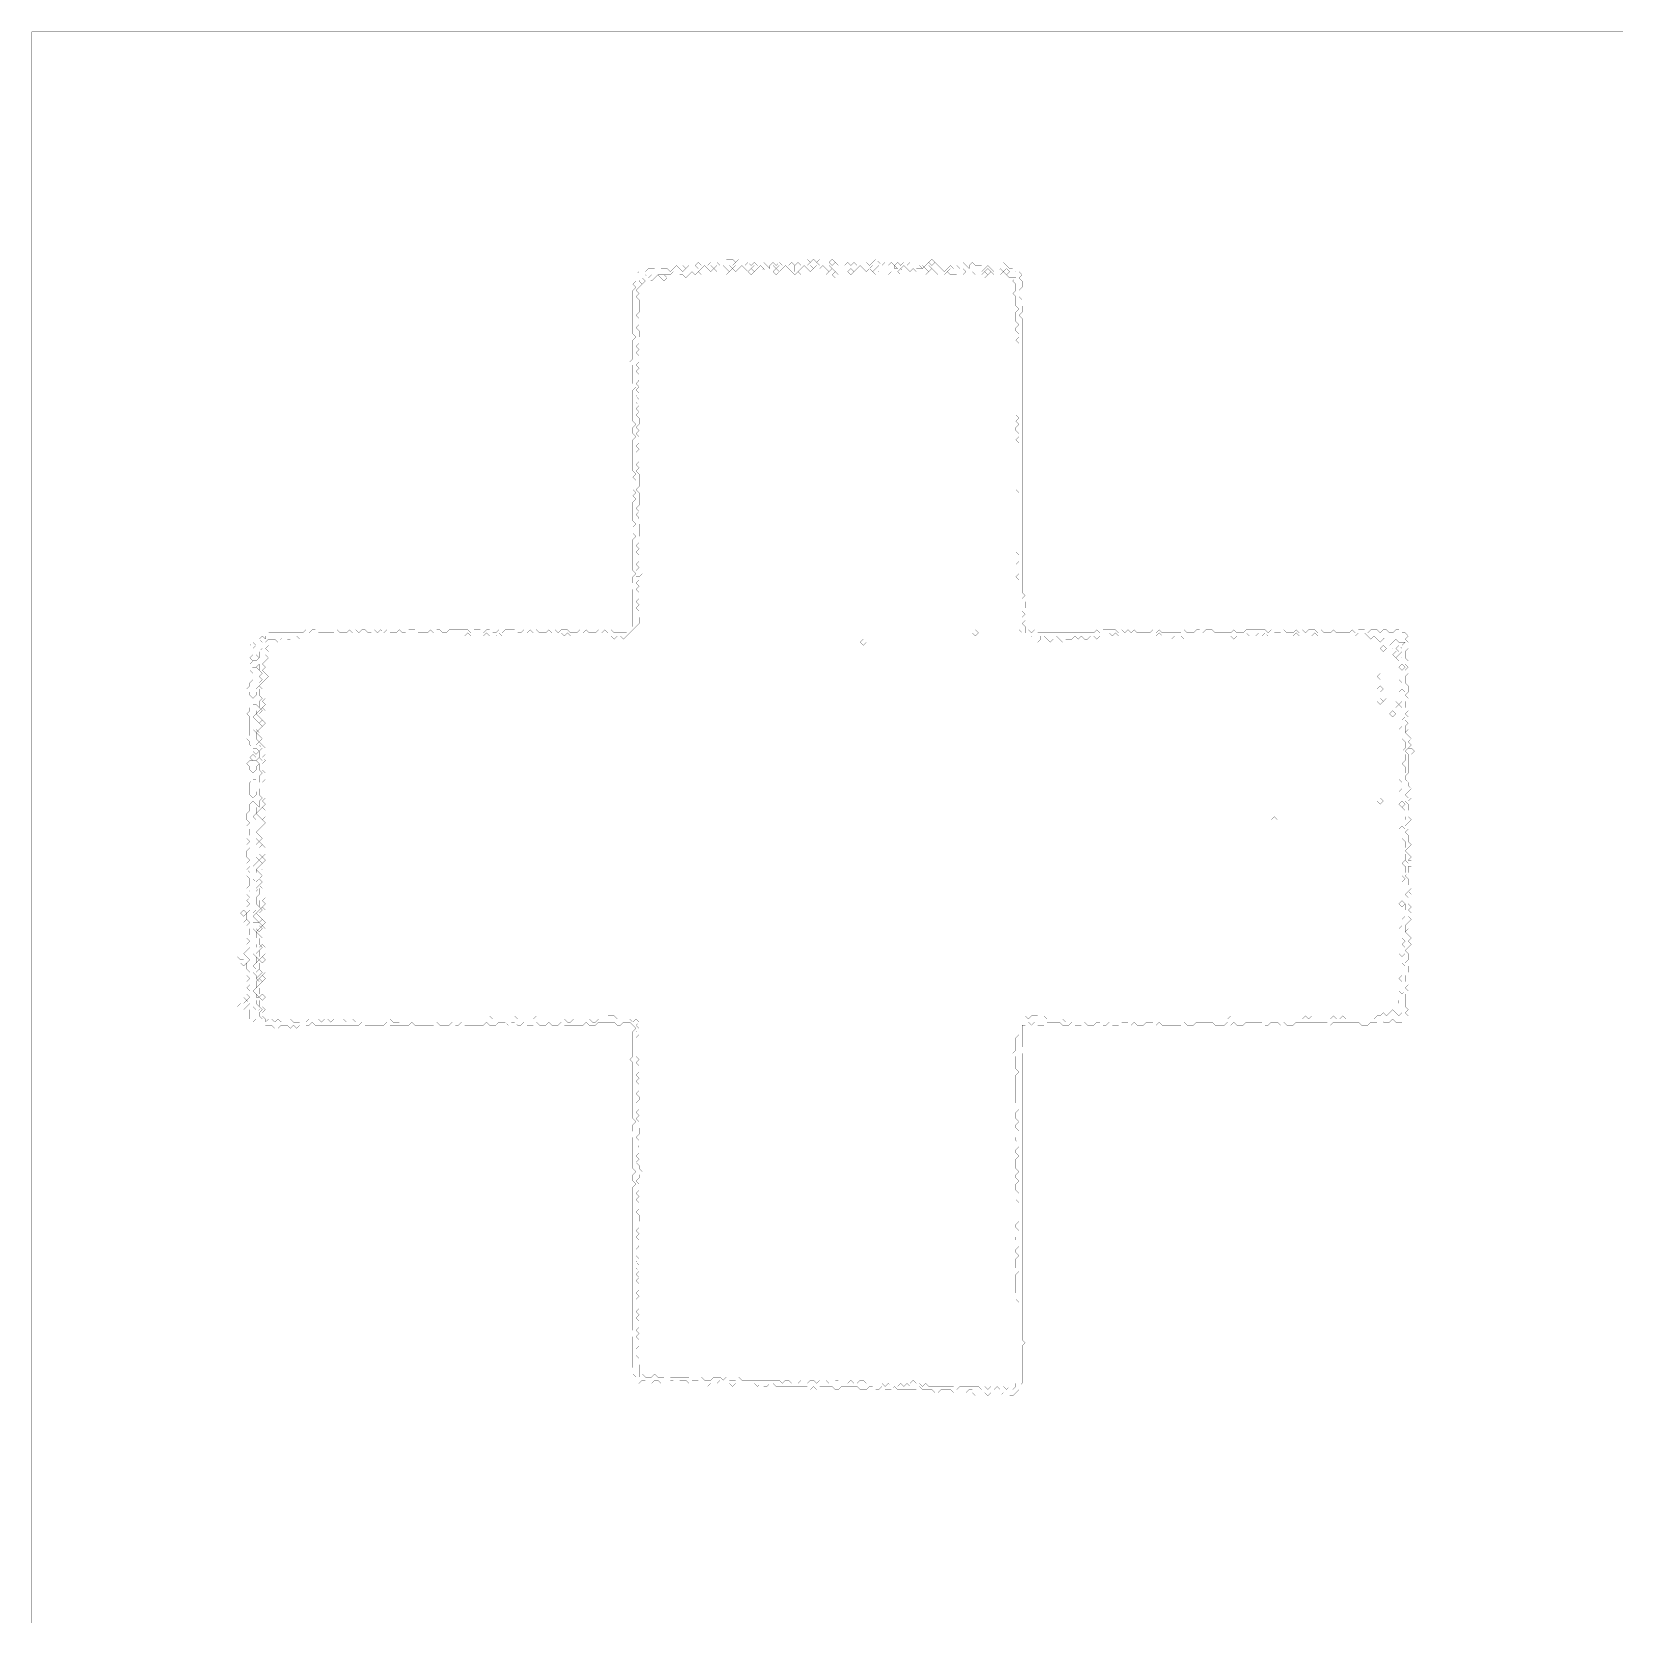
# Model space of a CAD drawing. Header units: metres. Extents: x 0 to 5093, y -5093 to 0.
import ezdxf

# ---------------------------------------------------------------- set-up
doc = ezdxf.new("R2010")
doc.units = ezdxf.units.M
doc.layers.add('conductor', color=1, linetype='Continuous')
doc.layers.add('substrate', color=5, linetype='Continuous')

msp = doc.modelspace()

# ---------------------------------------------------------------- linework, layer by layer
at = {"layer": 'conductor', "const_width": 0.5}
for points in [[(2152.8, -747.5), (2142.9, -757.5), (2132.9, -767.4), (2122.9, -777.4), (2113, -767.4), (2103, -777.4), (2093, -787.4), (2083.1, -777.4), (2073.1, -777.4), (2073.1, -787.4), (2063.1, -797.3), (2053.2, -787.4), (2043.2, -777.4), (2053.2, -767.4), (2043.2, -777.4), (2033.2, -777.4), (2023.3, -777.4), (2013.3, -777.4), (2003.3, -777.4), (1993.4, -787.4), (1983.4, -777.4), (1973.4, -787.4), (1963.5, -777.4), (1953.5, -787.4), (1943.5, -797.3), (1953.5, -807.3), (1943.5, -817.3), (1933.6, -827.2), (1943.5, -837.2), (1933.6, -847.2), (1943.5, -857.1), (1943.5, -867.1), (1943.5, -877.1), (1943.5, -887), (1943.5, -897), (1933.6, -907), (1943.5, -916.9), (1933.6, -926.9), (1943.5, -936.9), (1933.6, -946.8), (1943.5, -956.8), (1943.5, -966.8), (1943.5, -976.7), (1933.6, -986.7), (1943.5, -996.7), (1933.6, -1006.6), (1943.5, -1016.6), (1933.6, -1026.6), (1943.5, -1036.5), (1933.6, -1046.5), (1943.5, -1056.5), (1933.6, -1066.4), (1943.5, -1076.4), (1933.6, -1086.4), (1943.5, -1096.3), (1933.6, -1106.3), (1943.5, -1116.3), (1933.6, -1126.2), (1943.5, -1136.2), (1933.6, -1146.2), (1943.5, -1156.1), (1933.6, -1166.1), (1943.5, -1176.1), (1933.6, -1186), (1943.5, -1196), (1933.6, -1206), (1943.5, -1215.9), (1933.6, -1225.9), (1943.5, -1235.9), (1943.5, -1245.8), (1943.5, -1255.8), (1933.6, -1265.8), (1943.5, -1275.8), (1933.6, -1285.7), (1943.5, -1295.7), (1933.6, -1305.7), (1943.5, -1315.6), (1933.6, -1325.6), (1943.5, -1335.6), (1933.6, -1345.5), (1933.6, -1355.5), (1933.6, -1365.5), (1943.5, -1375.4), (1933.6, -1385.4), (1943.5, -1395.4), (1933.6, -1405.3), (1943.5, -1415.3), (1943.5, -1425.3), (1943.5, -1435.2), (1943.5, -1445.2), (1943.5, -1455.2), (1933.6, -1465.1), (1943.5, -1475.1), (1943.5, -1485.1), (1943.5, -1495), (1943.5, -1505), (1943.5, -1515), (1933.6, -1524.9), (1943.5, -1534.9), (1933.6, -1544.9), (1943.5, -1554.8), (1933.6, -1564.8), (1943.5, -1574.8), (1943.5, -1584.7), (1943.5, -1594.7), (1943.5, -1604.7), (1943.5, -1614.6), (1933.6, -1624.6), (1943.5, -1634.6), (1933.6, -1644.5), (1943.5, -1654.5), (1933.6, -1664.5), (1943.5, -1674.4), (1933.6, -1684.4), (1943.5, -1694.4), (1933.6, -1704.3), (1943.5, -1714.3), (1933.6, -1724.3), (1943.5, -1724.3), (1953.5, -1734.2), (1943.5, -1744.2), (1933.6, -1744.2), (1943.5, -1754.2), (1933.6, -1764.1), (1943.5, -1774.1), (1933.6, -1784.1), (1943.5, -1794), (1933.6, -1804), (1943.5, -1814), (1933.6, -1823.9), (1943.5, -1833.9), (1933.6, -1843.9), (1943.5, -1853.8), (1933.6, -1863.8), (1943.5, -1873.8), (1943.5, -1883.7), (1943.5, -1893.7), (1933.6, -1903.7), (1923.6, -1913.6), (1913.6, -1923.6), (1903.7, -1933.6), (1893.7, -1943.5), (1883.7, -1933.6), (1873.8, -1933.6), (1863.8, -1943.5), (1853.8, -1933.6), (1843.9, -1933.6), (1833.9, -1933.6), (1823.9, -1933.6), (1814, -1933.6), (1804, -1933.6), (1794, -1933.6), (1784.1, -1933.6), (1774.1, -1933.6), (1764.1, -1933.6), (1754.2, -1933.6), (1744.2, -1933.6), (1734.2, -1933.6), (1724.3, -1933.6), (1714.3, -1923.6), (1704.3, -1933.6), (1694.4, -1923.6), (1684.4, -1933.6), (1674.4, -1933.6), (1664.5, -1933.6), (1654.5, -1933.6), (1644.5, -1933.6), (1634.6, -1933.6), (1624.6, -1933.6), (1614.6, -1933.6), (1604.7, -1933.6), (1594.7, -1933.6), (1584.7, -1933.6), (1574.8, -1933.6), (1564.8, -1933.6), (1554.8, -1933.6), (1544.9, -1933.6), (1534.9, -1933.6), (1524.9, -1933.6), (1515, -1933.6), (1505, -1933.6), (1495, -1923.6), (1485.1, -1933.6), (1475.1, -1933.6), (1465.1, -1933.6), (1455.2, -1923.6), (1445.2, -1933.6), (1435.2, -1933.6), (1425.3, -1933.6), (1415.3, -1933.6), (1405.3, -1933.6), (1395.4, -1923.6), (1385.4, -1933.6), (1375.4, -1933.6), (1365.5, -1933.6), (1355.5, -1933.6), (1345.5, -1933.6), (1335.6, -1933.6), (1325.6, -1933.6), (1315.6, -1933.6), (1305.7, -1933.6), (1295.7, -1933.6), (1285.7, -1933.6), (1275.8, -1933.6), (1265.8, -1933.6), (1255.8, -1933.6), (1245.8, -1933.6), (1235.9, -1933.6), (1225.9, -1933.6), (1215.9, -1933.6), (1206, -1933.6), (1196, -1933.6), (1186, -1933.6), (1176.1, -1933.6), (1166.1, -1933.6), (1156.1, -1933.6), (1146.2, -1933.6), (1136.2, -1933.6), (1126.2, -1933.6), (1116.3, -1933.6), (1106.3, -1933.6), (1096.3, -1933.6), (1086.4, -1933.6), (1076.4, -1933.6), (1066.4, -1933.6), (1056.5, -1933.6), (1046.5, -1933.6), (1036.5, -1933.6), (1026.6, -1933.6), (1016.6, -1933.6), (1006.6, -1933.6), (996.7, -1933.6), (986.7, -1933.6), (976.7, -1933.6), (966.8, -1933.6), (956.8, -1933.6), (946.8, -1933.6), (936.9, -1933.6), (926.9, -1933.6), (916.9, -1933.6), (907, -1933.6), (897, -1933.6), (887, -1933.6), (877.1, -1933.6), (867.1, -1933.6), (857.1, -1943.5), (847.2, -1933.6), (837.2, -1933.6), (827.2, -1943.5), (817.3, -1943.5), (807.3, -1933.6), (797.3, -1943.5), (787.4, -1953.5), (777.4, -1943.5), (767.4, -1943.5), (757.5, -1943.5), (747.5, -1953.5), (737.5, -1943.5), (747.5, -1953.5), (757.5, -1963.5), (747.5, -1973.4), (757.5, -1983.4), (747.5, -1993.4), (757.5, -2003.3), (747.5, -2013.3), (737.5, -2023.3), (747.5, -2033.2), (737.5, -2043.2), (747.5, -2053.2), (737.5, -2063.1), (747.5, -2073.1), (737.5, -2083.1), (727.6, -2093), (717.6, -2103), (727.6, -2093), (737.5, -2103), (737.5, -2113), (737.5, -2122.9), (747.5, -2132.9), (737.5, -2142.9), (747.5, -2152.8), (737.5, -2162.8), (727.6, -2172.8), (717.6, -2172.8), (717.6, -2182.7), (707.6, -2192.7), (717.6, -2202.7), (727.6, -2212.6), (737.5, -2222.6), (727.6, -2232.6), (717.6, -2242.5), (707.6, -2232.6), (717.6, -2242.5), (717.6, -2252.5), (717.6, -2262.5), (707.6, -2272.4), (717.6, -2282.4), (727.6, -2272.4), (737.5, -2282.4), (747.5, -2292.4), (737.5, -2302.3), (747.5, -2312.3), (737.5, -2322.3), (747.5, -2332.2), (737.5, -2342.2), (737.5, -2352.2), (737.5, -2362.1), (747.5, -2372.1), (737.5, -2382.1), (747.5, -2392), (737.5, -2402), (737.5, -2412), (737.5, -2421.9), (737.5, -2431.9), (737.5, -2441.9), (747.5, -2451.8), (737.5, -2461.8), (747.5, -2471.8), (737.5, -2481.7), (727.6, -2491.7), (717.6, -2481.7), (717.6, -2491.7), (717.6, -2501.7), (707.6, -2511.6), (717.6, -2521.6), (707.6, -2531.6), (717.6, -2521.6), (727.6, -2511.6), (737.5, -2521.6), (747.5, -2531.6), (737.5, -2541.5), (727.6, -2551.5), (717.6, -2561.5), (727.6, -2571.4), (717.6, -2581.4), (727.6, -2591.4), (717.6, -2601.3), (727.6, -2611.3), (737.5, -2621.3), (727.6, -2631.2), (717.6, -2641.2), (727.6, -2651.2), (717.6, -2661.1), (707.6, -2671.1), (717.6, -2681.1), (717.6, -2691), (727.6, -2691), (737.5, -2701), (727.6, -2711), (717.6, -2720.9), (707.6, -2711), (717.6, -2720.9), (727.6, -2730.9), (717.6, -2740.9), (727.6, -2730.9), (737.5, -2740.9), (737.5, -2750.8), (737.5, -2760.8), (747.5, -2770.8), (737.5, -2780.7), (747.5, -2790.7), (737.5, -2800.7), (727.6, -2810.6), (717.6, -2810.6), (707.6, -2820.6), (707.6, -2830.6), (717.6, -2840.5), (707.6, -2850.5), (717.6, -2850.5), (727.6, -2850.5), (737.5, -2860.5), (727.6, -2870.4), (717.6, -2880.4), (707.6, -2870.4), (717.6, -2880.4), (717.6, -2890.4), (717.6, -2900.3), (707.6, -2910.3), (717.6, -2920.3), (717.6, -2930.2), (727.6, -2930.2), (737.5, -2940.2), (747.5, -2950.2), (737.5, -2960.1), (727.6, -2970.1), (717.6, -2960.1), (707.6, -2950.2), (717.6, -2960.1), (717.6, -2970.1), (717.6, -2980.1), (707.6, -2990), (717.6, -3000), (707.6, -2990), (717.6, -2980.1), (727.6, -2970.1), (737.5, -2980.1), (737.5, -2990), (737.5, -3000), (747.5, -3010), (737.5, -3019.9), (727.6, -3029.9), (717.6, -3039.9), (717.6, -3049.8), (717.6, -3059.8), (707.6, -3069.8), (717.6, -3079.7), (717.6, -3089.7), (727.6, -3089.7), (737.5, -3099.7), (737.5, -3109.6), (737.5, -3119.6), (727.6, -3129.6), (717.6, -3129.6), (707.6, -3119.6), (707.6, -3109.6), (707.6, -3119.6), (707.6, -3129.6), (707.6, -3139.5), (707.6, -3149.5), (717.6, -3139.5), (727.6, -3129.6), (737.5, -3139.5), (737.5, -3149.5), (747.5, -3159.5), (747.5, -3169.4), (757.5, -3159.5), (767.4, -3159.5), (777.4, -3169.4), (787.4, -3159.5), (797.3, -3169.4), (807.3, -3159.5), (817.3, -3159.5), (827.2, -3159.5), (837.2, -3169.4), (847.2, -3169.4), (857.1, -3169.4), (867.1, -3159.5), (877.1, -3169.4), (887, -3159.5), (897, -3159.5), (907, -3159.5), (916.9, -3159.5), (926.9, -3169.4), (936.9, -3159.5), (946.8, -3159.5), (956.8, -3169.4), (966.8, -3159.5), (976.7, -3159.5), (986.7, -3159.5), (996.7, -3159.5), (1006.6, -3169.4), (1016.6, -3159.5), (1026.6, -3159.5), (1036.5, -3169.4), (1046.5, -3159.5), (1056.5, -3159.5), (1066.4, -3159.5), (1076.4, -3159.5), (1086.4, -3159.5), (1096.3, -3159.5), (1106.3, -3159.5), (1116.3, -3159.5), (1126.2, -3159.5), (1136.2, -3159.5), (1146.2, -3159.5), (1156.1, -3169.4), (1166.1, -3169.4), (1176.1, -3169.4), (1186, -3159.5), (1196, -3159.5), (1206, -3159.5), (1215.9, -3159.5), (1225.9, -3159.5), (1235.9, -3159.5), (1245.8, -3159.5), (1255.8, -3159.5), (1265.8, -3159.5), (1275.8, -3159.5), (1285.7, -3159.5), (1295.7, -3159.5), (1305.7, -3159.5), (1315.6, -3159.5), (1325.6, -3159.5), (1335.6, -3159.5), (1345.5, -3159.5), (1355.5, -3159.5), (1365.5, -3159.5), (1375.4, -3159.5), (1385.4, -3159.5), (1395.4, -3159.5), (1405.3, -3159.5), (1415.3, -3159.5), (1425.3, -3159.5), (1435.2, -3159.5), (1445.2, -3159.5), (1455.2, -3159.5), (1465.1, -3149.5), (1475.1, -3159.5), (1485.1, -3159.5), (1495, -3159.5), (1505, -3159.5), (1515, -3159.5), (1524.9, -3159.5), (1534.9, -3159.5), (1544.9, -3149.5), (1554.8, -3159.5), (1564.8, -3159.5), (1574.8, -3159.5), (1584.7, -3159.5), (1594.7, -3159.5), (1604.7, -3159.5), (1614.6, -3149.5), (1624.6, -3159.5), (1634.6, -3159.5), (1644.5, -3159.5), (1654.5, -3159.5), (1664.5, -3159.5), (1674.4, -3159.5), (1684.4, -3159.5), (1694.4, -3159.5), (1704.3, -3159.5), (1714.3, -3169.4), (1724.3, -3169.4), (1734.2, -3159.5), (1744.2, -3159.5), (1754.2, -3159.5), (1764.1, -3159.5), (1774.1, -3159.5), (1784.1, -3159.5), (1794, -3169.4), (1804, -3169.4), (1814, -3159.5), (1823.9, -3159.5), (1833.9, -3159.5), (1843.9, -3149.5), (1853.8, -3149.5), (1863.8, -3149.5), (1873.8, -3159.5), (1883.7, -3159.5), (1893.7, -3159.5), (1903.7, -3159.5), (1913.6, -3159.5), (1923.6, -3169.4), (1933.6, -3179.4), (1943.5, -3189.4), (1933.6, -3199.3), (1943.5, -3209.3), (1933.6, -3219.3), (1933.6, -3229.2), (1933.6, -3239.2), (1933.6, -3249.2), (1933.6, -3259.1), (1933.6, -3269.1), (1933.6, -3279.1), (1943.5, -3289), (1933.6, -3299), (1943.5, -3309), (1933.6, -3318.9), (1943.5, -3328.9), (1933.6, -3338.9), (1943.5, -3348.8), (1933.6, -3358.8), (1943.5, -3368.8), (1933.6, -3378.7), (1943.5, -3388.7), (1933.6, -3398.7), (1943.5, -3408.6), (1943.5, -3418.6), (1933.6, -3428.6), (1933.6, -3438.5), (1943.5, -3448.5), (1933.6, -3458.5), (1943.5, -3468.4), (1933.6, -3478.4), (1943.5, -3488.4), (1933.6, -3498.3), (1943.5, -3508.3), (1943.5, -3518.3), (1943.5, -3528.2), (1933.6, -3538.2), (1943.5, -3548.2), (1933.6, -3558.1), (1943.5, -3568.1), (1933.6, -3578.1), (1943.5, -3588), (1933.6, -3598), (1943.5, -3608), (1933.6, -3617.9), (1943.5, -3627.9), (1943.5, -3637.9), (1953.5, -3647.8), (1943.5, -3657.8), (1943.5, -3667.8), (1933.6, -3677.7), (1943.5, -3687.7), (1933.6, -3697.7), (1943.5, -3707.6), (1933.6, -3717.6), (1943.5, -3727.6), (1933.6, -3737.5), (1943.5, -3747.5), (1933.6, -3757.5), (1943.5, -3767.4), (1933.6, -3777.4), (1943.5, -3787.4), (1943.5, -3797.3), (1943.5, -3807.3), (1933.6, -3817.3), (1943.5, -3827.2), (1933.6, -3837.2), (1943.5, -3847.2), (1933.6, -3857.2), (1943.5, -3867.1), (1933.6, -3877.1), (1943.5, -3887.1), (1933.6, -3897), (1933.6, -3907), (1933.6, -3917), (1943.5, -3926.9), (1933.6, -3936.9), (1943.5, -3946.9), (1933.6, -3956.8), (1943.5, -3966.8), (1933.6, -3976.8), (1943.5, -3986.7), (1933.6, -3996.7), (1943.5, -4006.7), (1933.6, -4016.6), (1943.5, -4026.6), (1933.6, -4036.6), (1943.5, -4046.5), (1933.6, -4056.5), (1933.6, -4066.5), (1933.6, -4076.4), (1943.5, -4086.4), (1933.6, -4096.4), (1943.5, -4106.3), (1933.6, -4116.3), (1943.5, -4126.3), (1933.6, -4136.2), (1943.5, -4146.2), (1933.6, -4156.2), (1943.5, -4166.1), (1933.6, -4176.1), (1943.5, -4186.1), (1933.6, -4196), (1943.5, -4206), (1933.6, -4216), (1933.6, -4225.9), (1933.6, -4235.9), (1943.5, -4245.9), (1933.6, -4255.8), (1943.5, -4265.8), (1943.5, -4275.8), (1943.5, -4285.7), (1943.5, -4295.7), (1943.5, -4305.7), (1953.5, -4295.7), (1963.5, -4305.7), (1973.4, -4305.7), (1983.4, -4305.7), (1993.4, -4295.7), (2003.3, -4305.7), (2013.3, -4305.7), (2023.3, -4305.7), (2033.2, -4295.7), (2043.2, -4305.7), (2053.2, -4305.7), (2063.1, -4305.7), (2073.1, -4305.7), (2083.1, -4305.7), (2093, -4305.7), (2103, -4305.7), (2113, -4315.6), (2122.9, -4315.6), (2132.9, -4315.6), (2142.9, -4305.7), (2152.8, -4315.6), (2162.8, -4315.6), (2172.8, -4315.6), (2182.7, -4305.7), (2192.7, -4305.7), (2202.7, -4305.7), (2212.6, -4315.6), (2222.6, -4305.7), (2232.6, -4315.6), (2242.5, -4315.6), (2252.5, -4315.6), (2262.5, -4305.7), (2272.4, -4315.6), (2282.4, -4315.6), (2292.4, -4315.6), (2302.3, -4315.6), (2312.3, -4315.6), (2322.3, -4315.6), (2332.2, -4315.6), (2342.2, -4315.6), (2352.2, -4315.6), (2362.1, -4315.6), (2372.1, -4315.6), (2382.1, -4315.6), (2392, -4315.6), (2402, -4325.6), (2412, -4315.6), (2421.9, -4315.6), (2431.9, -4325.6), (2441.9, -4325.6), (2451.8, -4325.6), (2461.8, -4315.6), (2471.8, -4325.6), (2481.7, -4325.6), (2491.7, -4315.6), (2501.7, -4315.6), (2511.6, -4325.6), (2521.6, -4315.6), (2531.6, -4325.6), (2541.5, -4315.6), (2551.5, -4325.6), (2561.5, -4325.6), (2571.4, -4335.6), (2561.5, -4325.6), (2571.4, -4315.6), (2581.4, -4315.6), (2591.4, -4325.6), (2601.3, -4325.6), (2611.3, -4325.6), (2621.3, -4315.6), (2631.2, -4325.6), (2641.2, -4325.6), (2651.2, -4315.6), (2661.1, -4315.6), (2671.1, -4325.6), (2681.1, -4325.6), (2691, -4325.6), (2701, -4325.6), (2711, -4325.6), (2720.9, -4325.6), (2730.9, -4335.6), (2740.9, -4325.6), (2750.8, -4335.6), (2760.8, -4325.6), (2770.8, -4335.6), (2780.7, -4325.6), (2790.7, -4335.6), (2800.7, -4325.6), (2810.6, -4335.6), (2810.6, -4325.6), (2820.6, -4315.6), (2830.6, -4325.6), (2840.5, -4325.6), (2850.5, -4335.6), (2860.5, -4325.6), (2870.4, -4335.6), (2880.4, -4335.6), (2890.4, -4335.6), (2900.3, -4335.6), (2910.3, -4335.6), (2920.3, -4335.6), (2930.2, -4335.6), (2940.2, -4335.6), (2950.2, -4335.6), (2960.1, -4345.5), (2970.1, -4335.6), (2980.1, -4335.6), (2990, -4335.6), (3000, -4335.6), (3010, -4335.6), (3019.9, -4335.6), (3029.9, -4335.6), (3039.9, -4345.5), (3049.8, -4335.6), (3059.8, -4345.5), (3069.8, -4335.6), (3079.7, -4345.5), (3089.7, -4335.6), (3099.7, -4345.5), (3109.6, -4335.6), (3119.6, -4345.5), (3129.6, -4335.6), (3139.5, -4345.5), (3149.5, -4335.6), (3149.5, -4325.6), (3159.5, -4315.6), (3159.5, -4305.7), (3159.5, -4295.7), (3159.5, -4285.7), (3159.5, -4275.8), (3159.5, -4265.8), (3159.5, -4255.8), (3159.5, -4245.9), (3159.5, -4235.9), (3159.5, -4225.9), (3159.5, -4216), (3159.5, -4206), (3159.5, -4196), (3159.5, -4186.1), (3159.5, -4176.1), (3159.5, -4166.1), (3159.5, -4156.2), (3159.5, -4146.2), (3159.5, -4136.2), (3159.5, -4126.3), (3159.5, -4116.3), (3159.5, -4106.3), (3159.5, -4096.4), (3159.5, -4086.4), (3159.5, -4076.4), (3159.5, -4066.5), (3149.5, -4056.5), (3159.5, -4046.5), (3149.5, -4036.6), (3149.5, -4026.6), (3149.5, -4016.6), (3149.5, -4006.7), (3149.5, -3996.7), (3149.5, -3986.7), (3149.5, -3976.8), (3159.5, -3966.8), (3149.5, -3956.8), (3149.5, -3946.9), (3149.5, -3936.9), (3149.5, -3926.9), (3159.5, -3917), (3149.5, -3907), (3149.5, -3897), (3159.5, -3887.1), (3159.5, -3877.1), (3149.5, -3867.1), (3149.5, -3857.2), (3159.5, -3847.2), (3159.5, -3837.2), (3149.5, -3827.2), (3149.5, -3817.3), (3159.5, -3807.3), (3159.5, -3797.3), (3159.5, -3787.4), (3159.5, -3777.4), (3159.5, -3767.4), (3159.5, -3757.5), (3159.5, -3747.5), (3149.5, -3737.5), (3159.5, -3727.6), (3159.5, -3717.6), (3149.5, -3707.6), (3149.5, -3697.7), (3149.5, -3687.7), (3159.5, -3677.7), (3149.5, -3667.8), (3149.5, -3657.8), (3159.5, -3647.8), (3149.5, -3637.9), (3149.5, -3627.9), (3149.5, -3617.9), (3149.5, -3608), (3159.5, -3598), (3149.5, -3588), (3149.5, -3578.1), (3159.5, -3568.1), (3159.5, -3558.1), (3149.5, -3548.2), (3149.5, -3538.2), (3159.5, -3528.2), (3159.5, -3518.3), (3149.5, -3508.3), (3149.5, -3498.3), (3159.5, -3488.4), (3149.5, -3478.4), (3149.5, -3468.4), (3149.5, -3458.5), (3159.5, -3448.5), (3159.5, -3438.5), (3149.5, -3428.6), (3149.5, -3418.6), (3149.5, -3408.6), (3149.5, -3398.7), (3149.5, -3388.7), (3149.5, -3378.7), (3149.5, -3368.8), (3149.5, -3358.8), (3149.5, -3348.8), (3149.5, -3338.9), (3159.5, -3328.9), (3149.5, -3318.9), (3149.5, -3309), (3149.5, -3299), (3149.5, -3289), (3149.5, -3279.1), (3139.5, -3269.1), (3149.5, -3259.1), (3149.5, -3249.2), (3149.5, -3239.2), (3149.5, -3229.2), (3149.5, -3219.3), (3159.5, -3209.3), (3159.5, -3199.3), (3159.5, -3189.4), (3159.5, -3179.4), (3159.5, -3169.4), (3169.4, -3159.5), (3179.4, -3149.5), (3189.4, -3159.5), (3199.3, -3149.5), (3209.3, -3149.5), (3219.3, -3149.5), (3229.2, -3159.5), (3239.2, -3149.5), (3249.2, -3159.5), (3259.1, -3159.5), (3269.1, -3159.5), (3279.1, -3159.5), (3289, -3159.5), (3299, -3159.5), (3309, -3169.4), (3318.9, -3159.5), (3328.9, -3159.5), (3338.9, -3159.5), (3348.8, -3159.5), (3358.8, -3159.5), (3368.8, -3159.5), (3378.7, -3159.5), (3388.7, -3159.5), (3398.7, -3159.5), (3408.6, -3159.5), (3418.6, -3159.5), (3428.6, -3159.5), (3438.5, -3159.5), (3448.5, -3159.5), (3458.5, -3159.5), (3468.4, -3159.5), (3478.4, -3159.5), (3488.4, -3159.5), (3498.3, -3159.5), (3508.3, -3159.5), (3518.3, -3159.5), (3528.2, -3159.5), (3538.2, -3159.5), (3548.2, -3159.5), (3558.1, -3159.5), (3568.1, -3159.5), (3578.1, -3159.5), (3588, -3159.5), (3598, -3159.5), (3608, -3159.5), (3617.9, -3159.5), (3627.9, -3159.5), (3637.9, -3159.5), (3647.8, -3159.5), (3657.8, -3159.5), (3667.8, -3159.5), (3677.7, -3159.5), (3687.7, -3159.5), (3697.7, -3159.5), (3707.6, -3159.5), (3717.6, -3159.5), (3727.6, -3159.5), (3737.5, -3159.5), (3747.5, -3159.5), (3757.5, -3159.5), (3767.4, -3159.5), (3777.4, -3159.5), (3787.4, -3159.5), (3797.3, -3159.5), (3807.3, -3159.5), (3817.3, -3159.5), (3827.2, -3159.5), (3837.2, -3149.5), (3847.2, -3159.5), (3857.2, -3159.5), (3867.1, -3159.5), (3877.1, -3159.5), (3887.1, -3159.5), (3897, -3159.5), (3907, -3159.5), (3917, -3159.5), (3926.9, -3159.5), (3936.9, -3159.5), (3946.9, -3159.5), (3956.8, -3159.5), (3966.8, -3159.5), (3976.8, -3159.5), (3986.7, -3159.5), (3996.7, -3159.5), (4006.7, -3159.5), (4016.6, -3159.5), (4026.6, -3159.5), (4036.6, -3159.5), (4046.5, -3159.5), (4056.5, -3159.5), (4066.5, -3159.5), (4076.4, -3149.5), (4086.4, -3159.5), (4096.4, -3149.5), (4106.3, -3159.5), (4116.3, -3159.5), (4126.3, -3159.5), (4136.2, -3159.5), (4146.2, -3159.5), (4156.2, -3159.5), (4166.1, -3149.5), (4176.1, -3159.5), (4186.1, -3159.5), (4196, -3149.5), (4206, -3159.5), (4216, -3159.5), (4225.9, -3159.5), (4235.9, -3159.5), (4245.9, -3159.5), (4255.8, -3159.5), (4265.8, -3159.5), (4275.8, -3159.5), (4285.7, -3159.5), (4295.7, -3159.5), (4305.7, -3149.5), (4315.6, -3149.5), (4325.6, -3139.5), (4335.6, -3149.5), (4345.5, -3139.5), (4355.5, -3129.6), (4365.5, -3139.5), (4375.4, -3149.5), (4385.4, -3139.5), (4385.4, -3129.6), (4385.4, -3119.6), (4375.4, -3109.6), (4375.4, -3099.7), (4385.4, -3089.7), (4385.4, -3079.7), (4395.4, -3069.8), (4385.4, -3059.8), (4385.4, -3049.8), (4385.4, -3039.9), (4375.4, -3029.9), (4385.4, -3019.9), (4385.4, -3010), (4385.4, -3000), (4395.4, -2990), (4385.4, -2980.1), (4385.4, -2970.1), (4385.4, -2960.1), (4395.4, -2950.2), (4385.4, -2940.2), (4395.4, -2930.2), (4385.4, -2920.3), (4395.4, -2910.3), (4385.4, -2900.3), (4385.4, -2890.4), (4385.4, -2880.4), (4375.4, -2870.4), (4385.4, -2860.5), (4385.4, -2850.5), (4385.4, -2840.5), (4395.4, -2830.6), (4385.4, -2820.6), (4395.4, -2810.6), (4395.4, -2800.7), (4395.4, -2790.7), (4385.4, -2780.7), (4385.4, -2770.8), (4385.4, -2760.8), (4395.4, -2750.8), (4385.4, -2740.9), (4385.4, -2730.9), (4385.4, -2720.9), (4395.4, -2711), (4385.4, -2701), (4395.4, -2691), (4395.4, -2681.1), (4395.4, -2671.1), (4405.3, -2661.1), (4395.4, -2651.2), (4395.4, -2641.2), (4395.4, -2631.2), (4385.4, -2621.3), (4395.4, -2611.3), (4395.4, -2601.3), (4395.4, -2591.4), (4385.4, -2581.4), (4385.4, -2571.4), (4385.4, -2561.5), (4395.4, -2551.5), (4385.4, -2541.5), (4385.4, -2531.6), (4395.4, -2521.6), (4395.4, -2511.6), (4385.4, -2501.7), (4395.4, -2491.7), (4385.4, -2481.7), (4395.4, -2471.8), (4385.4, -2461.8), (4385.4, -2451.8), (4385.4, -2441.9), (4395.4, -2431.9), (4385.4, -2421.9), (4385.4, -2412), (4385.4, -2402), (4375.4, -2392), (4385.4, -2382.1), (4395.4, -2372.1), (4395.4, -2362.1), (4395.4, -2352.2), (4385.4, -2342.2), (4395.4, -2332.2), (4395.4, -2322.3), (4395.4, -2312.3), (4385.4, -2302.3), (4395.4, -2292.4), (4395.4, -2282.4), (4395.4, -2272.4), (4385.4, -2262.5), (4385.4, -2252.5), (4385.4, -2242.5), (4375.4, -2232.6), (4385.4, -2222.6), (4385.4, -2212.6), (4385.4, -2202.7), (4395.4, -2192.7), (4385.4, -2182.7), (4385.4, -2172.8), (4385.4, -2162.8), (4375.4, -2152.8), (4385.4, -2142.9), (4385.4, -2132.9), (4385.4, -2122.9), (4395.4, -2113), (4385.4, -2103), (4385.4, -2093), (4385.4, -2083.1), (4375.4, -2073.1), (4385.4, -2063.1), (4385.4, -2053.2), (4385.4, -2043.2), (4395.4, -2033.2), (4385.4, -2023.3), (4385.4, -2013.3), (4385.4, -2003.3), (4375.4, -1993.4), (4385.4, -1983.4), (4385.4, -1973.4), (4385.4, -1963.5), (4395.4, -1953.5), (4385.4, -1953.5), (4375.4, -1953.5), (4365.5, -1943.5), (4355.5, -1953.5), (4345.5, -1943.5), (4335.6, -1933.6), (4325.6, -1943.5), (4315.6, -1933.6), (4305.7, -1943.5), (4295.7, -1933.6), (4285.7, -1943.5), (4275.8, -1933.6), (4265.8, -1923.6), (4255.8, -1933.6), (4245.9, -1923.6), (4235.9, -1933.6), (4225.9, -1933.6), (4216, -1933.6), (4206, -1933.6), (4196, -1933.6), (4186.1, -1933.6), (4176.1, -1933.6), (4166.1, -1933.6), (4156.2, -1933.6), (4146.2, -1933.6), (4136.2, -1933.6), (4126.3, -1933.6), (4116.3, -1933.6), (4106.3, -1923.6), (4096.4, -1933.6), (4086.4, -1933.6), (4076.4, -1933.6), (4066.5, -1933.6), (4056.5, -1933.6), (4046.5, -1923.6), (4036.6, -1933.6), (4026.6, -1933.6), (4016.6, -1933.6), (4006.7, -1933.6), (3996.7, -1933.6), (3986.7, -1933.6), (3976.8, -1933.6), (3966.8, -1933.6), (3956.8, -1933.6), (3946.9, -1923.6), (3936.9, -1933.6), (3926.9, -1923.6), (3917, -1933.6), (3907, -1933.6), (3897, -1933.6), (3887.1, -1923.6), (3877.1, -1933.6), (3867.1, -1933.6), (3857.2, -1933.6), (3847.2, -1943.5), (3837.2, -1933.6), (3827.2, -1933.6), (3817.3, -1933.6), (3807.3, -1933.6), (3797.3, -1933.6), (3787.4, -1933.6), (3777.4, -1933.6), (3767.4, -1933.6), (3757.5, -1933.6), (3747.5, -1933.6), (3737.5, -1933.6), (3727.6, -1933.6), (3717.6, -1933.6), (3707.6, -1933.6), (3697.7, -1933.6), (3687.7, -1943.5), (3677.7, -1933.6), (3667.8, -1933.6), (3657.8, -1933.6), (3647.8, -1943.5), (3637.9, -1933.6), (3627.9, -1933.6), (3617.9, -1933.6), (3608, -1923.6), (3598, -1933.6), (3588, -1933.6), (3578.1, -1933.6), (3568.1, -1933.6), (3558.1, -1933.6), (3548.2, -1933.6), (3538.2, -1933.6), (3528.2, -1933.6), (3518.3, -1933.6), (3508.3, -1933.6), (3498.3, -1933.6), (3488.4, -1933.6), (3478.4, -1933.6), (3468.4, -1923.6), (3458.5, -1933.6), (3448.5, -1923.6), (3438.5, -1933.6), (3428.6, -1933.6), (3418.6, -1933.6), (3408.6, -1943.5), (3398.7, -1933.6), (3388.7, -1933.6), (3378.7, -1943.5), (3368.8, -1943.5), (3358.8, -1933.6), (3348.8, -1943.5), (3338.9, -1933.6), (3328.9, -1943.5), (3318.9, -1943.5), (3309, -1943.5), (3299, -1953.5), (3289, -1943.5), (3279.1, -1933.6), (3269.1, -1933.6), (3269.1, -1943.5), (3259.1, -1953.5), (3249.2, -1943.5), (3239.2, -1933.6), (3229.2, -1933.6), (3229.2, -1943.5), (3219.3, -1953.5), (3209.3, -1943.5), (3199.3, -1933.6), (3189.4, -1933.6), (3179.4, -1933.6), (3169.4, -1923.6), (3159.5, -1913.6), (3159.5, -1903.7), (3159.5, -1893.7), (3159.5, -1883.7), (3159.5, -1873.8), (3159.5, -1863.8), (3159.5, -1853.8), (3159.5, -1843.9), (3159.5, -1833.9), (3159.5, -1823.9), (3159.5, -1814), (3159.5, -1804), (3159.5, -1794), (3159.5, -1784.1), (3159.5, -1774.1), (3159.5, -1764.1), (3159.5, -1754.2), (3149.5, -1744.2), (3159.5, -1734.2), (3159.5, -1724.3), (3159.5, -1714.3), (3149.5, -1704.3), (3159.5, -1694.4), (3159.5, -1684.4), (3159.5, -1674.4), (3149.5, -1664.5), (3159.5, -1654.5), (3159.5, -1644.5), (3159.5, -1634.6), (3159.5, -1624.6), (3159.5, -1614.6), (3159.5, -1604.7), (3159.5, -1594.7), (3159.5, -1584.7), (3159.5, -1574.8), (3159.5, -1564.8), (3159.5, -1554.8), (3159.5, -1544.9), (3159.5, -1534.9), (3159.5, -1524.9), (3159.5, -1515), (3159.5, -1505), (3159.5, -1495), (3159.5, -1485.1), (3159.5, -1475.1), (3149.5, -1465.1), (3159.5, -1455.2), (3159.5, -1445.2), (3159.5, -1435.2), (3159.5, -1425.3), (3159.5, -1415.3), (3159.5, -1405.3), (3159.5, -1395.4), (3159.5, -1385.4), (3159.5, -1375.4), (3159.5, -1365.5), (3159.5, -1355.5), (3159.5, -1345.5), (3159.5, -1335.6), (3159.5, -1325.6), (3159.5, -1315.6), (3149.5, -1305.7), (3159.5, -1295.7), (3159.5, -1285.7), (3149.5, -1275.8), (3149.5, -1265.8), (3159.5, -1255.8), (3149.5, -1245.8), (3159.5, -1235.9), (3149.5, -1225.9), (3159.5, -1215.9), (3159.5, -1206), (3159.5, -1196), (3159.5, -1186), (3159.5, -1176.1), (3159.5, -1166.1), (3159.5, -1156.1), (3159.5, -1146.2), (3159.5, -1136.2), (3159.5, -1126.2), (3159.5, -1116.3), (3159.5, -1106.3), (3159.5, -1096.3), (3159.5, -1086.4), (3159.5, -1076.4), (3159.5, -1066.4), (3159.5, -1056.5), (3159.5, -1046.5), (3159.5, -1036.5), (3159.5, -1026.6), (3159.5, -1016.6), (3159.5, -1006.6), (3159.5, -996.7), (3149.5, -986.7), (3159.5, -976.7), (3159.5, -966.8), (3149.5, -956.8), (3149.5, -946.8), (3159.5, -936.9), (3149.5, -926.9), (3149.5, -916.9), (3149.5, -907), (3149.5, -897), (3159.5, -887), (3149.5, -877.1), (3149.5, -867.1), (3149.5, -857.1), (3149.5, -847.2), (3139.5, -837.2), (3149.5, -827.2), (3149.5, -817.3), (3149.5, -807.3), (3139.5, -797.3), (3149.5, -787.4), (3139.5, -787.4), (3129.6, -787.4), (3119.6, -777.4), (3129.6, -767.4), (3119.6, -757.5), (3109.6, -767.4), (3099.7, -757.5), (3089.7, -767.4), (3079.7, -777.4), (3069.8, -767.4), (3059.8, -757.5), (3049.8, -767.4), (3039.9, -777.4), (3029.9, -767.4), (3019.9, -777.4), (3010, -767.4), (3000, -767.4), (2990, -767.4), (2980.1, -757.5), (2970.1, -767.4), (2960.1, -777.4), (2950.2, -777.4), (2940.2, -777.4), (2930.2, -767.4), (2940.2, -757.5), (2930.2, -767.4), (2920.3, -777.4), (2910.3, -767.4), (2900.3, -777.4), (2890.4, -767.4), (2880.4, -757.5), (2870.4, -747.5), (2860.5, -757.5), (2850.5, -747.5), (2860.5, -757.5), (2850.5, -767.4), (2840.5, -767.4), (2830.6, -767.4), (2820.6, -757.5), (2810.6, -767.4), (2800.7, -757.5), (2790.7, -747.5), (2780.7, -757.5), (2770.8, -767.4), (2760.8, -767.4), (2750.8, -767.4), (2740.9, -777.4), (2730.9, -767.4), (2720.9, -767.4), (2711, -767.4), (2701, -757.5), (2711, -747.5), (2701, -757.5), (2691, -747.5), (2681.1, -757.5), (2671.1, -767.4), (2661.1, -757.5), (2651.2, -747.5), (2641.2, -757.5), (2631.2, -767.4), (2621.3, -757.5), (2611.3, -767.4), (2601.3, -767.4), (2591.4, -767.4), (2581.4, -777.4), (2571.4, -767.4), (2561.5, -757.5), (2551.5, -747.5), (2541.5, -757.5), (2531.6, -747.5), (2521.6, -757.5), (2511.6, -747.5), (2501.7, -757.5), (2491.7, -747.5), (2481.7, -757.5), (2471.8, -747.5), (2461.8, -757.5), (2451.8, -747.5), (2461.8, -757.5), (2451.8, -767.4), (2441.9, -777.4), (2431.9, -767.4), (2421.9, -757.5), (2412, -747.5), (2402, -757.5), (2392, -747.5), (2382.1, -757.5), (2372.1, -747.5), (2382.1, -757.5), (2372.1, -767.4), (2362.1, -767.4), (2352.2, -767.4), (2342.2, -757.5), (2332.2, -747.5), (2322.3, -757.5), (2312.3, -747.5), (2302.3, -757.5), (2292.4, -767.4), (2282.4, -757.5), (2272.4, -747.5), (2262.5, -757.5), (2252.5, -747.5), (2242.5, -757.5), (2232.6, -747.5), (2222.6, -757.5), (2212.6, -747.5), (2222.6, -757.5), (2212.6, -767.4), (2202.7, -767.4), (2192.7, -767.4), (2182.7, -757.5), (2192.7, -747.5), (2182.7, -757.5), (2172.8, -747.5), (2162.8, -757.5)], [(2132.9, -767.4), (2142.9, -757.5), (2152.8, -767.4), (2142.9, -777.4)], [(2142.9, -757.5), (2152.8, -747.5), (2162.8, -757.5), (2152.8, -767.4)], [(2162.8, -757.5), (2172.8, -747.5), (2182.7, -757.5), (2172.8, -767.4)], [(2212.6, -767.4), (2222.6, -757.5), (2232.6, -767.4), (2222.6, -777.4)], [(2222.6, -757.5), (2232.6, -747.5), (2242.5, -757.5), (2232.6, -767.4)], [(2242.5, -757.5), (2252.5, -747.5), (2262.5, -757.5), (2252.5, -767.4)], [(2262.5, -757.5), (2272.4, -747.5), (2282.4, -757.5), (2272.4, -767.4)], [(2292.4, -767.4), (2302.3, -757.5), (2312.3, -767.4), (2302.3, -777.4)], [(2302.3, -757.5), (2312.3, -747.5), (2322.3, -757.5), (2312.3, -767.4)], [(2322.3, -757.5), (2332.2, -747.5), (2342.2, -757.5), (2332.2, -767.4)], [(2372.1, -767.4), (2382.1, -757.5), (2392, -767.4), (2382.1, -777.4)], [(2382.1, -757.5), (2392, -747.5), (2402, -757.5), (2392, -767.4)], [(2402, -757.5), (2412, -747.5), (2421.9, -757.5), (2412, -767.4)], [(2451.8, -767.4), (2461.8, -757.5), (2471.8, -767.4), (2461.8, -777.4)], [(2461.8, -757.5), (2471.8, -747.5), (2481.7, -757.5), (2471.8, -767.4)], [(2481.7, -757.5), (2491.7, -747.5), (2501.7, -757.5), (2491.7, -767.4)], [(2521.6, -757.5), (2531.6, -747.5), (2541.5, -757.5), (2531.6, -767.4)], [(2531.6, -767.4), (2541.5, -757.5), (2551.5, -767.4), (2541.5, -777.4)], [(2541.5, -757.5), (2551.5, -747.5), (2561.5, -757.5), (2551.5, -767.4)], [(2611.3, -767.4), (2621.3, -757.5), (2631.2, -767.4), (2621.3, -777.4)], [(2641.2, -757.5), (2651.2, -747.5), (2661.1, -757.5), (2651.2, -767.4)], [(2681.1, -757.5), (2691, -747.5), (2701, -757.5), (2691, -767.4)], [(2691, -767.4), (2701, -757.5), (2711, -767.4), (2701, -777.4)], [(2770.8, -767.4), (2780.7, -757.5), (2790.7, -767.4), (2780.7, -777.4)], [(2780.7, -757.5), (2790.7, -747.5), (2800.7, -757.5), (2790.7, -767.4)], [(2850.5, -767.4), (2860.5, -757.5), (2870.4, -767.4), (2860.5, -777.4)], [(2860.5, -757.5), (2870.4, -747.5), (2880.4, -757.5), (2870.4, -767.4)], [(2970.1, -767.4), (2980.1, -757.5), (2990, -767.4), (2980.1, -777.4)], [(3010, -747.5)], [(3049.8, -767.4), (3059.8, -757.5), (3069.8, -767.4), (3059.8, -777.4)], [(3089.7, -767.4), (3099.7, -757.5), (3109.6, -767.4), (3099.7, -777.4)], [(3109.6, -767.4), (3119.6, -757.5), (3129.6, -767.4), (3119.6, -777.4)], [(1943.5, -797.3), (1953.5, -787.4), (1963.5, -797.3), (1953.5, -807.3)], [(1973.4, -787.4), (1983.4, -777.4), (1993.4, -787.4), (1983.4, -797.3)], [(1993.4, -787.4), (2003.3, -777.4), (2013.3, -787.4), (2003.3, -797.3)], [(2013.3, -787.4), (2023.3, -777.4), (2033.2, -787.4), (2023.3, -797.3)], [(2561.5, -777.4), (2571.4, -767.4), (2581.4, -777.4), (2571.4, -787.4)], [(3039.9, -777.4), (3049.8, -767.4), (3059.8, -777.4), (3049.8, -787.4)], [(3010, -1923.6), (3019.9, -1913.6), (3029.9, -1923.6), (3019.9, -1933.6)], [(4305.7, -1943.5), (4315.6, -1933.6), (4325.6, -1943.5), (4315.6, -1953.5)], [(2651.2, -1953.5), (2661.1, -1943.5), (2671.1, -1953.5), (2661.1, -1963.5)], [(4315.6, -1973.4), (4325.6, -1963.5), (4335.6, -1973.4), (4325.6, -1983.4)], [(4345.5, -1963.5), (4355.5, -1953.5), (4365.5, -1963.5), (4355.5, -1973.4)], [(4355.5, -1953.5), (4365.5, -1943.5), (4375.4, -1953.5), (4365.5, -1963.5)], [(4355.5, -1993.4), (4365.5, -1983.4), (4375.4, -1993.4), (4365.5, -2003.3)], [(4365.5, -1973.4), (4375.4, -1963.5), (4385.4, -1973.4), (4375.4, -1983.4)], [(4365.5, -2003.3), (4375.4, -1993.4), (4385.4, -2003.3), (4375.4, -2013.3)], [(4375.4, -2033.2), (4385.4, -2023.3), (4395.4, -2033.2), (4385.4, -2043.2)], [(737.5, -2063.1), (747.5, -2053.2), (757.5, -2063.1), (747.5, -2073.1)], [(4305.7, -2063.1), (4315.6, -2053.2), (4325.6, -2063.1), (4315.6, -2073.1)], [(4305.7, -2103), (4315.6, -2093), (4325.6, -2103), (4315.6, -2113)], [(4305.7, -2142.9), (4315.6, -2132.9), (4325.6, -2142.9), (4315.6, -2152.8)], [(4315.6, -2132.9), (4325.6, -2122.9), (4335.6, -2132.9), (4325.6, -2142.9)], [(4375.4, -2113), (4385.4, -2103), (4395.4, -2113), (4385.4, -2122.9)], [(707.6, -2192.7), (717.6, -2182.7), (727.6, -2192.7), (717.6, -2202.7)], [(717.6, -2182.7), (727.6, -2172.8), (737.5, -2182.7), (727.6, -2192.7)], [(727.6, -2172.8), (737.5, -2162.8), (747.5, -2172.8), (737.5, -2182.7)], [(4345.5, -2182.7), (4355.5, -2172.8), (4365.5, -2182.7), (4355.5, -2192.7)], [(4355.5, -2152.8), (4365.5, -2142.9), (4375.4, -2152.8), (4365.5, -2162.8)], [(717.6, -2202.7), (727.6, -2192.7), (737.5, -2202.7), (727.6, -2212.6)], [(717.6, -2242.5), (727.6, -2232.6), (737.5, -2242.5), (727.6, -2252.5)], [(727.6, -2212.6), (737.5, -2202.7), (747.5, -2212.6), (737.5, -2222.6)], [(707.6, -2272.4), (717.6, -2262.5), (727.6, -2272.4), (717.6, -2282.4)], [(717.6, -2262.5), (727.6, -2252.5), (737.5, -2262.5), (727.6, -2272.4)], [(717.6, -2342.2)], [(717.6, -2402)], [(717.6, -2421.9)], [(4375.4, -2431.9), (4385.4, -2421.9), (4395.4, -2431.9), (4385.4, -2441.9)], [(717.6, -2501.7), (727.6, -2491.7), (737.5, -2501.7), (727.6, -2511.6)], [(727.6, -2491.7), (737.5, -2481.7), (747.5, -2491.7), (737.5, -2501.7)], [(4305.7, -2461.8), (4315.6, -2451.8), (4325.6, -2461.8), (4315.6, -2471.8)], [(4375.4, -2471.8), (4385.4, -2461.8), (4395.4, -2471.8), (4385.4, -2481.7)], [(707.6, -2511.6), (717.6, -2501.7), (727.6, -2511.6), (717.6, -2521.6)], [(727.6, -2511.6), (737.5, -2501.7), (747.5, -2511.6), (737.5, -2521.6)], [(3966.8, -2521.6), (3976.8, -2511.6), (3986.7, -2521.6), (3976.8, -2531.6)], [(4375.4, -2551.5), (4385.4, -2541.5), (4395.4, -2551.5), (4385.4, -2561.5)], [(717.6, -2561.5), (727.6, -2551.5), (737.5, -2561.5), (727.6, -2571.4)], [(717.6, -2581.4), (727.6, -2571.4), (737.5, -2581.4), (727.6, -2591.4)], [(717.6, -2601.3), (727.6, -2591.4), (737.5, -2601.3), (727.6, -2611.3)], [(717.6, -2641.2), (727.6, -2631.2), (737.5, -2641.2), (727.6, -2651.2)], [(727.6, -2611.3), (737.5, -2601.3), (747.5, -2611.3), (737.5, -2621.3)], [(727.6, -2631.2), (737.5, -2621.3), (747.5, -2631.2), (737.5, -2641.2)], [(727.6, -2651.2), (737.5, -2641.2), (747.5, -2651.2), (737.5, -2661.1)], [(707.6, -2671.1), (717.6, -2661.1), (727.6, -2671.1), (717.6, -2681.1)], [(717.6, -2661.1), (727.6, -2651.2), (737.5, -2661.1), (727.6, -2671.1)], [(717.6, -2681.1), (727.6, -2671.1), (737.5, -2681.1), (727.6, -2691)], [(4385.4, -2661.1), (4395.4, -2651.2), (4405.3, -2661.1), (4395.4, -2671.1)], [(717.6, -2720.9), (727.6, -2711), (737.5, -2720.9), (727.6, -2730.9)], [(707.6, -2790.7)], [(717.6, -2760.8)], [(727.6, -2810.6), (737.5, -2800.7), (747.5, -2810.6), (737.5, -2820.6)], [(4375.4, -2790.7), (4385.4, -2780.7), (4395.4, -2790.7), (4385.4, -2800.7)], [(707.6, -2830.6), (717.6, -2820.6), (727.6, -2830.6), (717.6, -2840.5)], [(717.6, -2820.6), (727.6, -2810.6), (737.5, -2820.6), (727.6, -2830.6)], [(717.6, -2840.5), (727.6, -2830.6), (737.5, -2840.5), (727.6, -2850.5)], [(727.6, -2850.5), (737.5, -2840.5), (747.5, -2850.5), (737.5, -2860.5)], [(717.6, -2900.3), (727.6, -2890.4), (737.5, -2900.3), (737.5, -2910.3), (737.5, -2920.3), (727.6, -2930.2), (717.6, -2920.3), (707.6, -2910.3)], [(717.6, -2880.4), (727.6, -2870.4), (737.5, -2880.4), (727.6, -2890.4)], [(727.6, -2870.4), (737.5, -2860.5), (747.5, -2870.4), (737.5, -2880.4)], [(727.6, -2930.2), (737.5, -2920.3), (747.5, -2930.2), (737.5, -2940.2)], [(4375.4, -2950.2), (4385.4, -2940.2), (4395.4, -2950.2), (4385.4, -2960.1)], [(727.6, -2970.1), (737.5, -2960.1), (747.5, -2970.1), (737.5, -2980.1)], [(717.6, -3059.8), (727.6, -3049.8), (737.5, -3059.8), (737.5, -3069.8), (737.5, -3079.7), (727.6, -3089.7), (717.6, -3079.7), (707.6, -3069.8)], [(717.6, -3039.9), (727.6, -3029.9), (737.5, -3039.9), (727.6, -3049.8)], [(727.6, -3029.9), (737.5, -3019.9), (747.5, -3029.9), (737.5, -3039.9)], [(727.6, -3089.7), (737.5, -3079.7), (747.5, -3089.7), (737.5, -3099.7)], [(4375.4, -3069.8), (4385.4, -3059.8), (4395.4, -3069.8), (4385.4, -3079.7)], [(727.6, -3129.6), (737.5, -3119.6), (747.5, -3129.6), (737.5, -3139.5)], [(1923.6, -3169.4), (1933.6, -3159.5), (1943.5, -3169.4), (1933.6, -3179.4)]]:
    msp.add_lwpolyline(points, close=True, dxfattribs=at)
at = {"layer": 'substrate', "const_width": 0.5}
for points in [[(0, 0), (0, -10), (0, -19.9), (0, -29.9), (0, -39.9), (0, -49.8), (0, -59.8), (0, -69.8), (0, -79.7), (0, -89.7), (0, -99.7), (0, -109.6), (0, -119.6), (0, -129.6), (0, -139.5), (0, -149.5), (0, -159.5), (0, -169.4), (0, -179.4), (0, -189.4), (0, -199.3), (0, -209.3), (0, -219.3), (0, -229.2), (0, -239.2), (0, -249.2), (0, -259.1), (0, -269.1), (0, -279.1), (0, -289), (0, -299), (0, -309), (0, -318.9), (0, -328.9), (0, -338.9), (0, -348.8), (0, -358.8), (0, -368.8), (0, -378.7), (0, -388.7), (0, -398.7), (0, -408.6), (0, -418.6), (0, -428.6), (0, -438.5), (0, -448.5), (0, -458.5), (0, -468.4), (0, -478.4), (0, -488.4), (0, -498.3), (0, -508.3), (0, -518.3), (0, -528.2), (0, -538.2), (0, -548.2), (0, -558.1), (0, -568.1), (0, -578.1), (0, -588), (0, -598), (0, -608), (0, -617.9), (0, -627.9), (0, -637.9), (0, -647.8), (0, -657.8), (0, -667.8), (0, -677.7), (0, -687.7), (0, -697.7), (0, -707.6), (0, -717.6), (0, -727.6), (0, -737.5), (0, -747.5), (0, -757.5), (0, -767.4), (0, -777.4), (0, -787.4), (0, -797.3), (0, -807.3), (0, -817.3), (0, -827.2), (0, -837.2), (0, -847.2), (0, -857.1), (0, -867.1), (0, -877.1), (0, -887), (0, -897), (0, -907), (0, -916.9), (0, -926.9), (0, -936.9), (0, -946.8), (0, -956.8), (0, -966.8), (0, -976.7), (0, -986.7), (0, -996.7), (0, -1006.6), (0, -1016.6), (0, -1026.6), (0, -1036.5), (0, -1046.5), (0, -1056.5), (0, -1066.4), (0, -1076.4), (0, -1086.4), (0, -1096.3), (0, -1106.3), (0, -1116.3), (0, -1126.2), (0, -1136.2), (0, -1146.2), (0, -1156.1), (0, -1166.1), (0, -1176.1), (0, -1186), (0, -1196), (0, -1206), (0, -1215.9), (0, -1225.9), (0, -1235.9), (0, -1245.8), (0, -1255.8), (0, -1265.8), (0, -1275.8), (0, -1285.7), (0, -1295.7), (0, -1305.7), (0, -1315.6), (0, -1325.6), (0, -1335.6), (0, -1345.5), (0, -1355.5), (0, -1365.5), (0, -1375.4), (0, -1385.4), (0, -1395.4), (0, -1405.3), (0, -1415.3), (0, -1425.3), (0, -1435.2), (0, -1445.2), (0, -1455.2), (0, -1465.1), (0, -1475.1), (0, -1485.1), (0, -1495), (0, -1505), (0, -1515), (0, -1524.9), (0, -1534.9), (0, -1544.9), (0, -1554.8), (0, -1564.8), (0, -1574.8), (0, -1584.7), (0, -1594.7), (0, -1604.7), (0, -1614.6), (0, -1624.6), (0, -1634.6), (0, -1644.5), (0, -1654.5), (0, -1664.5), (0, -1674.4), (0, -1684.4), (0, -1694.4), (0, -1704.3), (0, -1714.3), (0, -1724.3), (0, -1734.2), (0, -1744.2), (0, -1754.2), (0, -1764.1), (0, -1774.1), (0, -1784.1), (0, -1794), (0, -1804), (0, -1814), (0, -1823.9), (0, -1833.9), (0, -1843.9), (0, -1853.8), (0, -1863.8), (0, -1873.8), (0, -1883.7), (0, -1893.7), (0, -1903.7), (0, -1913.6), (0, -1923.6), (0, -1933.6), (0, -1943.5), (0, -1953.5), (0, -1963.5), (0, -1973.4), (0, -1983.4), (0, -1993.4), (0, -2003.3), (0, -2013.3), (0, -2023.3), (0, -2033.2), (0, -2043.2), (0, -2053.2), (0, -2063.1), (0, -2073.1), (0, -2083.1), (0, -2093), (0, -2103), (0, -2113), (0, -2122.9), (0, -2132.9), (0, -2142.9), (0, -2152.8), (0, -2162.8), (0, -2172.8), (0, -2182.7), (0, -2192.7), (0, -2202.7), (0, -2212.6), (0, -2222.6), (0, -2232.6), (0, -2242.5), (0, -2252.5), (0, -2262.5), (0, -2272.4), (0, -2282.4), (0, -2292.4), (0, -2302.3), (0, -2312.3), (0, -2322.3), (0, -2332.2), (0, -2342.2), (0, -2352.2), (0, -2362.1), (0, -2372.1), (0, -2382.1), (0, -2392), (0, -2402), (0, -2412), (0, -2421.9), (0, -2431.9), (0, -2441.9), (0, -2451.8), (0, -2461.8), (0, -2471.8), (0, -2481.7), (0, -2491.7), (0, -2501.7), (0, -2511.6), (0, -2521.6), (0, -2531.6), (0, -2541.5), (0, -2551.5), (0, -2561.5), (0, -2571.4), (0, -2581.4), (0, -2591.4), (0, -2601.3), (0, -2611.3), (0, -2621.3), (0, -2631.2), (0, -2641.2), (0, -2651.2), (0, -2661.1), (0, -2671.1), (0, -2681.1), (0, -2691), (0, -2701), (0, -2711), (0, -2720.9), (0, -2730.9), (0, -2740.9), (0, -2750.8), (0, -2760.8), (0, -2770.8), (0, -2780.7), (0, -2790.7), (0, -2800.7), (0, -2810.6), (0, -2820.6), (0, -2830.6), (0, -2840.5), (0, -2850.5), (0, -2860.5), (0, -2870.4), (0, -2880.4), (0, -2890.4), (0, -2900.3), (0, -2910.3), (0, -2920.3), (0, -2930.2), (0, -2940.2), (0, -2950.2), (0, -2960.1), (0, -2970.1), (0, -2980.1), (0, -2990), (0, -3000), (0, -3010), (0, -3019.9), (0, -3029.9), (0, -3039.9), (0, -3049.8), (0, -3059.8), (0, -3069.8), (0, -3079.7), (0, -3089.7), (0, -3099.7), (0, -3109.6), (0, -3119.6), (0, -3129.6), (0, -3139.5), (0, -3149.5), (0, -3159.5), (0, -3169.4), (0, -3179.4), (0, -3189.4), (0, -3199.3), (0, -3209.3), (0, -3219.3), (0, -3229.2), (0, -3239.2), (0, -3249.2), (0, -3259.1), (0, -3269.1), (0, -3279.1), (0, -3289), (0, -3299), (0, -3309), (0, -3318.9), (0, -3328.9), (0, -3338.9), (0, -3348.8), (0, -3358.8), (0, -3368.8), (0, -3378.7), (0, -3388.7), (0, -3398.7), (0, -3408.6), (0, -3418.6), (0, -3428.6), (0, -3438.5), (0, -3448.5), (0, -3458.5), (0, -3468.4), (0, -3478.4), (0, -3488.4), (0, -3498.3), (0, -3508.3), (0, -3518.3), (0, -3528.2), (0, -3538.2), (0, -3548.2), (0, -3558.1), (0, -3568.1), (0, -3578.1), (0, -3588), (0, -3598), (0, -3608), (0, -3617.9), (0, -3627.9), (0, -3637.9), (0, -3647.8), (0, -3657.8), (0, -3667.8), (0, -3677.7), (0, -3687.7), (0, -3697.7), (0, -3707.6), (0, -3717.6), (0, -3727.6), (0, -3737.5), (0, -3747.5), (0, -3757.5), (0, -3767.4), (0, -3777.4), (0, -3787.4), (0, -3797.3), (0, -3807.3), (0, -3817.3), (0, -3827.2), (0, -3837.2), (0, -3847.2), (0, -3857.2), (0, -3867.1), (0, -3877.1), (0, -3887.1), (0, -3897), (0, -3907), (0, -3917), (0, -3926.9), (0, -3936.9), (0, -3946.9), (0, -3956.8), (0, -3966.8), (0, -3976.8), (0, -3986.7), (0, -3996.7), (0, -4006.7), (0, -4016.6), (0, -4026.6), (0, -4036.6), (0, -4046.5), (0, -4056.5), (0, -4066.5), (0, -4076.4), (0, -4086.4), (0, -4096.4), (0, -4106.3), (0, -4116.3), (0, -4126.3), (0, -4136.2), (0, -4146.2), (0, -4156.2), (0, -4166.1), (0, -4176.1), (0, -4186.1), (0, -4196), (0, -4206), (0, -4216), (0, -4225.9), (0, -4235.9), (0, -4245.9), (0, -4255.8), (0, -4265.8), (0, -4275.8), (0, -4285.7), (0, -4295.7), (0, -4305.7), (0, -4315.6), (0, -4325.6), (0, -4335.6), (0, -4345.5), (0, -4355.5), (0, -4365.5), (0, -4375.4), (0, -4385.4), (0, -4395.4), (0, -4405.3), (0, -4415.3), (0, -4425.3), (0, -4435.2), (0, -4445.2), (0, -4455.2), (0, -4465.1), (0, -4475.1), (0, -4485.1), (0, -4495), (0, -4505), (0, -4515), (0, -4524.9), (0, -4534.9), (0, -4544.9), (0, -4554.8), (0, -4564.8), (0, -4574.8), (0, -4584.7), (0, -4594.7), (0, -4604.7), (0, -4614.6), (0, -4624.6), (0, -4634.6), (0, -4644.5), (0, -4654.5), (0, -4664.5), (0, -4674.4), (0, -4684.4), (0, -4694.4), (0, -4704.3), (0, -4714.3), (0, -4724.3), (0, -4734.2), (0, -4744.2), (0, -4754.2), (0, -4764.1), (0, -4774.1), (0, -4784.1), (0, -4794), (0, -4804), (0, -4814), (0, -4823.9), (0, -4833.9), (0, -4843.9), (0, -4853.8), (0, -4863.8), (0, -4873.8), (0, -4883.7), (0, -4893.7), (0, -4903.7), (0, -4913.6), (0, -4923.6), (0, -4933.6), (0, -4943.5), (0, -4953.5), (0, -4963.5), (0, -4973.4), (0, -4983.4), (0, -4993.4), (0, -5003.3), (0, -5013.3), (0, -5023.3), (0, -5033.2), (0, -5043.2), (0, -5053.2), (0, -5063.1), (0, -5073.1), (0, -5083.1), (0, -5093), (10, -5093), (19.9, -5093), (29.9, -5093), (39.9, -5093), (49.8, -5093), (59.8, -5093), (69.8, -5093), (79.7, -5093), (89.7, -5093), (99.7, -5093), (109.6, -5093), (119.6, -5093), (129.6, -5093), (139.5, -5093), (149.5, -5093), (159.5, -5093), (169.4, -5093), (179.4, -5093), (189.4, -5093), (199.3, -5093), (209.3, -5093), (219.3, -5093), (229.2, -5093), (239.2, -5093), (249.2, -5093), (259.1, -5093), (269.1, -5093), (279.1, -5093), (289, -5093), (299, -5093), (309, -5093), (318.9, -5093), (328.9, -5093), (338.9, -5093), (348.8, -5093), (358.8, -5093), (368.8, -5093), (378.7, -5093), (388.7, -5093), (398.7, -5093), (408.6, -5093), (418.6, -5093), (428.6, -5093), (438.5, -5093), (448.5, -5093), (458.5, -5093), (468.4, -5093), (478.4, -5093), (488.4, -5093), (498.3, -5093), (508.3, -5093), (518.3, -5093), (528.2, -5093), (538.2, -5093), (548.2, -5093), (558.1, -5093), (568.1, -5093), (578.1, -5093), (588, -5093), (598, -5093), (608, -5093), (617.9, -5093), (627.9, -5093), (637.9, -5093), (647.8, -5093), (657.8, -5093), (667.8, -5093), (677.7, -5093), (687.7, -5093), (697.7, -5093), (707.6, -5093), (717.6, -5093), (727.6, -5093), (737.5, -5093), (747.5, -5093), (757.5, -5093), (767.4, -5093), (777.4, -5093), (787.4, -5093), (797.3, -5093), (807.3, -5093), (817.3, -5093), (827.2, -5093), (837.2, -5093), (847.2, -5093), (857.1, -5093), (867.1, -5093), (877.1, -5093), (887, -5093), (897, -5093), (907, -5093), (916.9, -5093), (926.9, -5093), (936.9, -5093), (946.8, -5093), (956.8, -5093), (966.8, -5093), (976.7, -5093), (986.7, -5093), (996.7, -5093), (1006.6, -5093), (1016.6, -5093), (1026.6, -5093), (1036.5, -5093), (1046.5, -5093), (1056.5, -5093), (1066.4, -5093), (1076.4, -5093), (1086.4, -5093), (1096.3, -5093), (1106.3, -5093), (1116.3, -5093), (1126.2, -5093), (1136.2, -5093), (1146.2, -5093), (1156.1, -5093), (1166.1, -5093), (1176.1, -5093), (1186, -5093), (1196, -5093), (1206, -5093), (1215.9, -5093), (1225.9, -5093), (1235.9, -5093), (1245.8, -5093), (1255.8, -5093), (1265.8, -5093), (1275.8, -5093), (1285.7, -5093), (1295.7, -5093), (1305.7, -5093), (1315.6, -5093), (1325.6, -5093), (1335.6, -5093), (1345.5, -5093), (1355.5, -5093), (1365.5, -5093), (1375.4, -5093), (1385.4, -5093), (1395.4, -5093), (1405.3, -5093), (1415.3, -5093), (1425.3, -5093), (1435.2, -5093), (1445.2, -5093), (1455.2, -5093), (1465.1, -5093), (1475.1, -5093), (1485.1, -5093), (1495, -5093), (1505, -5093), (1515, -5093), (1524.9, -5093), (1534.9, -5093), (1544.9, -5093), (1554.8, -5093), (1564.8, -5093), (1574.8, -5093), (1584.7, -5093), (1594.7, -5093), (1604.7, -5093), (1614.6, -5093), (1624.6, -5093), (1634.6, -5093), (1644.5, -5093), (1654.5, -5093), (1664.5, -5093), (1674.4, -5093), (1684.4, -5093), (1694.4, -5093), (1704.3, -5093), (1714.3, -5093), (1724.3, -5093), (1734.2, -5093), (1744.2, -5093), (1754.2, -5093), (1764.1, -5093), (1774.1, -5093), (1784.1, -5093), (1794, -5093), (1804, -5093), (1814, -5093), (1823.9, -5093), (1833.9, -5093), (1843.9, -5093), (1853.8, -5093), (1863.8, -5093), (1873.8, -5093), (1883.7, -5093), (1893.7, -5093), (1903.7, -5093), (1913.6, -5093), (1923.6, -5093), (1933.6, -5093), (1943.5, -5093), (1953.5, -5093), (1963.5, -5093), (1973.4, -5093), (1983.4, -5093), (1993.4, -5093), (2003.3, -5093), (2013.3, -5093), (2023.3, -5093), (2033.2, -5093), (2043.2, -5093), (2053.2, -5093), (2063.1, -5093), (2073.1, -5093), (2083.1, -5093), (2093, -5093), (2103, -5093), (2113, -5093), (2122.9, -5093), (2132.9, -5093), (2142.9, -5093), (2152.8, -5093), (2162.8, -5093), (2172.8, -5093), (2182.7, -5093), (2192.7, -5093), (2202.7, -5093), (2212.6, -5093), (2222.6, -5093), (2232.6, -5093), (2242.5, -5093), (2252.5, -5093), (2262.5, -5093), (2272.4, -5093), (2282.4, -5093), (2292.4, -5093), (2302.3, -5093), (2312.3, -5093), (2322.3, -5093), (2332.2, -5093), (2342.2, -5093), (2352.2, -5093), (2362.1, -5093), (2372.1, -5093), (2382.1, -5093), (2392, -5093), (2402, -5093), (2412, -5093), (2421.9, -5093), (2431.9, -5093), (2441.9, -5093), (2451.8, -5093), (2461.8, -5093), (2471.8, -5093), (2481.7, -5093), (2491.7, -5093), (2501.7, -5093), (2511.6, -5093), (2521.6, -5093), (2531.6, -5093), (2541.5, -5093), (2551.5, -5093), (2561.5, -5093), (2571.4, -5093), (2581.4, -5093), (2591.4, -5093), (2601.3, -5093), (2611.3, -5093), (2621.3, -5093), (2631.2, -5093), (2641.2, -5093), (2651.2, -5093), (2661.1, -5093), (2671.1, -5093), (2681.1, -5093), (2691, -5093), (2701, -5093), (2711, -5093), (2720.9, -5093), (2730.9, -5093), (2740.9, -5093), (2750.8, -5093), (2760.8, -5093), (2770.8, -5093), (2780.7, -5093), (2790.7, -5093), (2800.7, -5093), (2810.6, -5093), (2820.6, -5093), (2830.6, -5093), (2840.5, -5093), (2850.5, -5093), (2860.5, -5093), (2870.4, -5093), (2880.4, -5093), (2890.4, -5093), (2900.3, -5093), (2910.3, -5093), (2920.3, -5093), (2930.2, -5093), (2940.2, -5093), (2950.2, -5093), (2960.1, -5093), (2970.1, -5093), (2980.1, -5093), (2990, -5093), (3000, -5093), (3010, -5093), (3019.9, -5093), (3029.9, -5093), (3039.9, -5093), (3049.8, -5093), (3059.8, -5093), (3069.8, -5093), (3079.7, -5093), (3089.7, -5093), (3099.7, -5093), (3109.6, -5093), (3119.6, -5093), (3129.6, -5093), (3139.5, -5093), (3149.5, -5093), (3159.5, -5093), (3169.4, -5093), (3179.4, -5093), (3189.4, -5093), (3199.3, -5093), (3209.3, -5093), (3219.3, -5093), (3229.2, -5093), (3239.2, -5093), (3249.2, -5093), (3259.1, -5093), (3269.1, -5093), (3279.1, -5093), (3289, -5093), (3299, -5093), (3309, -5093), (3318.9, -5093), (3328.9, -5093), (3338.9, -5093), (3348.8, -5093), (3358.8, -5093), (3368.8, -5093), (3378.7, -5093), (3388.7, -5093), (3398.7, -5093), (3408.6, -5093), (3418.6, -5093), (3428.6, -5093), (3438.5, -5093), (3448.5, -5093), (3458.5, -5093), (3468.4, -5093), (3478.4, -5093), (3488.4, -5093), (3498.3, -5093), (3508.3, -5093), (3518.3, -5093), (3528.2, -5093), (3538.2, -5093), (3548.2, -5093), (3558.1, -5093), (3568.1, -5093), (3578.1, -5093), (3588, -5093), (3598, -5093), (3608, -5093), (3617.9, -5093), (3627.9, -5093), (3637.9, -5093), (3647.8, -5093), (3657.8, -5093), (3667.8, -5093), (3677.7, -5093), (3687.7, -5093), (3697.7, -5093), (3707.6, -5093), (3717.6, -5093), (3727.6, -5093), (3737.5, -5093), (3747.5, -5093), (3757.5, -5093), (3767.4, -5093), (3777.4, -5093), (3787.4, -5093), (3797.3, -5093), (3807.3, -5093), (3817.3, -5093), (3827.2, -5093), (3837.2, -5093), (3847.2, -5093), (3857.2, -5093), (3867.1, -5093), (3877.1, -5093), (3887.1, -5093), (3897, -5093), (3907, -5093), (3917, -5093), (3926.9, -5093), (3936.9, -5093), (3946.9, -5093), (3956.8, -5093), (3966.8, -5093), (3976.8, -5093), (3986.7, -5093), (3996.7, -5093), (4006.7, -5093), (4016.6, -5093), (4026.6, -5093), (4036.6, -5093), (4046.5, -5093), (4056.5, -5093), (4066.5, -5093), (4076.4, -5093), (4086.4, -5093), (4096.4, -5093), (4106.3, -5093), (4116.3, -5093), (4126.3, -5093), (4136.2, -5093), (4146.2, -5093), (4156.2, -5093), (4166.1, -5093), (4176.1, -5093), (4186.1, -5093), (4196, -5093), (4206, -5093), (4216, -5093), (4225.9, -5093), (4235.9, -5093), (4245.9, -5093), (4255.8, -5093), (4265.8, -5093), (4275.8, -5093), (4285.7, -5093), (4295.7, -5093), (4305.7, -5093), (4315.6, -5093), (4325.6, -5093), (4335.6, -5093), (4345.5, -5093), (4355.5, -5093), (4365.5, -5093), (4375.4, -5093), (4385.4, -5093), (4395.4, -5093), (4405.3, -5093), (4415.3, -5093), (4425.3, -5093), (4435.2, -5093), (4445.2, -5093), (4455.2, -5093), (4465.1, -5093), (4475.1, -5093), (4485.1, -5093), (4495, -5093), (4505, -5093), (4515, -5093), (4524.9, -5093), (4534.9, -5093), (4544.9, -5093), (4554.8, -5093), (4564.8, -5093), (4574.8, -5093), (4584.7, -5093), (4594.7, -5093), (4604.7, -5093), (4614.6, -5093), (4624.6, -5093), (4634.6, -5093), (4644.5, -5093), (4654.5, -5093), (4664.5, -5093), (4674.4, -5093), (4684.4, -5093), (4694.4, -5093), (4704.3, -5093), (4714.3, -5093), (4724.3, -5093), (4734.2, -5093), (4744.2, -5093), (4754.2, -5093), (4764.1, -5093), (4774.1, -5093), (4784.1, -5093), (4794, -5093), (4804, -5093), (4814, -5093), (4823.9, -5093), (4833.9, -5093), (4843.9, -5093), (4853.8, -5093), (4863.8, -5093), (4873.8, -5093), (4883.7, -5093), (4893.7, -5093), (4903.7, -5093), (4913.6, -5093), (4923.6, -5093), (4933.6, -5093), (4943.5, -5093), (4953.5, -5093), (4963.5, -5093), (4973.4, -5093), (4983.4, -5093), (4993.4, -5093), (5003.3, -5093), (5013.3, -5093), (5023.3, -5093), (5033.2, -5093), (5043.2, -5093), (5053.2, -5093), (5063.1, -5093), (5073.1, -5093), (5083.1, -5093), (5093, -5093), (5093, -5083.1), (5093, -5073.1), (5093, -5063.1), (5093, -5053.2), (5093, -5043.2), (5093, -5033.2), (5093, -5023.3), (5093, -5013.3), (5093, -5003.3), (5093, -4993.4), (5093, -4983.4), (5093, -4973.4), (5093, -4963.5), (5093, -4953.5), (5093, -4943.5), (5093, -4933.6), (5093, -4923.6), (5093, -4913.6), (5093, -4903.7), (5093, -4893.7), (5093, -4883.7), (5093, -4873.8), (5093, -4863.8), (5093, -4853.8), (5093, -4843.9), (5093, -4833.9), (5093, -4823.9), (5093, -4814), (5093, -4804), (5093, -4794), (5093, -4784.1), (5093, -4774.1), (5093, -4764.1), (5093, -4754.2), (5093, -4744.2), (5093, -4734.2), (5093, -4724.3), (5093, -4714.3), (5093, -4704.3), (5093, -4694.4), (5093, -4684.4), (5093, -4674.4), (5093, -4664.5), (5093, -4654.5), (5093, -4644.5), (5093, -4634.6), (5093, -4624.6), (5093, -4614.6), (5093, -4604.7), (5093, -4594.7), (5093, -4584.7), (5093, -4574.8), (5093, -4564.8), (5093, -4554.8), (5093, -4544.9), (5093, -4534.9), (5093, -4524.9), (5093, -4515), (5093, -4505), (5093, -4495), (5093, -4485.1), (5093, -4475.1), (5093, -4465.1), (5093, -4455.2), (5093, -4445.2), (5093, -4435.2), (5093, -4425.3), (5093, -4415.3), (5093, -4405.3), (5093, -4395.4), (5093, -4385.4), (5093, -4375.4), (5093, -4365.5), (5093, -4355.5), (5093, -4345.5), (5093, -4335.6), (5093, -4325.6), (5093, -4315.6), (5093, -4305.7), (5093, -4295.7), (5093, -4285.7), (5093, -4275.8), (5093, -4265.8), (5093, -4255.8), (5093, -4245.9), (5093, -4235.9), (5093, -4225.9), (5093, -4216), (5093, -4206), (5093, -4196), (5093, -4186.1), (5093, -4176.1), (5093, -4166.1), (5093, -4156.2), (5093, -4146.2), (5093, -4136.2), (5093, -4126.3), (5093, -4116.3), (5093, -4106.3), (5093, -4096.4), (5093, -4086.4), (5093, -4076.4), (5093, -4066.5), (5093, -4056.5), (5093, -4046.5), (5093, -4036.6), (5093, -4026.6), (5093, -4016.6), (5093, -4006.7), (5093, -3996.7), (5093, -3986.7), (5093, -3976.8), (5093, -3966.8), (5093, -3956.8), (5093, -3946.9), (5093, -3936.9), (5093, -3926.9), (5093, -3917), (5093, -3907), (5093, -3897), (5093, -3887.1), (5093, -3877.1), (5093, -3867.1), (5093, -3857.2), (5093, -3847.2), (5093, -3837.2), (5093, -3827.2), (5093, -3817.3), (5093, -3807.3), (5093, -3797.3), (5093, -3787.4), (5093, -3777.4), (5093, -3767.4), (5093, -3757.5), (5093, -3747.5), (5093, -3737.5), (5093, -3727.6), (5093, -3717.6), (5093, -3707.6), (5093, -3697.7), (5093, -3687.7), (5093, -3677.7), (5093, -3667.8), (5093, -3657.8), (5093, -3647.8), (5093, -3637.9), (5093, -3627.9), (5093, -3617.9), (5093, -3608), (5093, -3598), (5093, -3588), (5093, -3578.1), (5093, -3568.1), (5093, -3558.1), (5093, -3548.2), (5093, -3538.2), (5093, -3528.2), (5093, -3518.3), (5093, -3508.3), (5093, -3498.3), (5093, -3488.4), (5093, -3478.4), (5093, -3468.4), (5093, -3458.5), (5093, -3448.5), (5093, -3438.5), (5093, -3428.6), (5093, -3418.6), (5093, -3408.6), (5093, -3398.7), (5093, -3388.7), (5093, -3378.7), (5093, -3368.8), (5093, -3358.8), (5093, -3348.8), (5093, -3338.9), (5093, -3328.9), (5093, -3318.9), (5093, -3309), (5093, -3299), (5093, -3289), (5093, -3279.1), (5093, -3269.1), (5093, -3259.1), (5093, -3249.2), (5093, -3239.2), (5093, -3229.2), (5093, -3219.3), (5093, -3209.3), (5093, -3199.3), (5093, -3189.4), (5093, -3179.4), (5093, -3169.4), (5093, -3159.5), (5093, -3149.5), (5093, -3139.5), (5093, -3129.6), (5093, -3119.6), (5093, -3109.6), (5093, -3099.7), (5093, -3089.7), (5093, -3079.7), (5093, -3069.8), (5093, -3059.8), (5093, -3049.8), (5093, -3039.9), (5093, -3029.9), (5093, -3019.9), (5093, -3010), (5093, -3000), (5093, -2990), (5093, -2980.1), (5093, -2970.1), (5093, -2960.1), (5093, -2950.2), (5093, -2940.2), (5093, -2930.2), (5093, -2920.3), (5093, -2910.3), (5093, -2900.3), (5093, -2890.4), (5093, -2880.4), (5093, -2870.4), (5093, -2860.5), (5093, -2850.5), (5093, -2840.5), (5093, -2830.6), (5093, -2820.6), (5093, -2810.6), (5093, -2800.7), (5093, -2790.7), (5093, -2780.7), (5093, -2770.8), (5093, -2760.8), (5093, -2750.8), (5093, -2740.9), (5093, -2730.9), (5093, -2720.9), (5093, -2711), (5093, -2701), (5093, -2691), (5093, -2681.1), (5093, -2671.1), (5093, -2661.1), (5093, -2651.2), (5093, -2641.2), (5093, -2631.2), (5093, -2621.3), (5093, -2611.3), (5093, -2601.3), (5093, -2591.4), (5093, -2581.4), (5093, -2571.4), (5093, -2561.5), (5093, -2551.5), (5093, -2541.5), (5093, -2531.6), (5093, -2521.6), (5093, -2511.6), (5093, -2501.7), (5093, -2491.7), (5093, -2481.7), (5093, -2471.8), (5093, -2461.8), (5093, -2451.8), (5093, -2441.9), (5093, -2431.9), (5093, -2421.9), (5093, -2412), (5093, -2402), (5093, -2392), (5093, -2382.1), (5093, -2372.1), (5093, -2362.1), (5093, -2352.2), (5093, -2342.2), (5093, -2332.2), (5093, -2322.3), (5093, -2312.3), (5093, -2302.3), (5093, -2292.4), (5093, -2282.4), (5093, -2272.4), (5093, -2262.5), (5093, -2252.5), (5093, -2242.5), (5093, -2232.6), (5093, -2222.6), (5093, -2212.6), (5093, -2202.7), (5093, -2192.7), (5093, -2182.7), (5093, -2172.8), (5093, -2162.8), (5093, -2152.8), (5093, -2142.9), (5093, -2132.9), (5093, -2122.9), (5093, -2113), (5093, -2103), (5093, -2093), (5093, -2083.1), (5093, -2073.1), (5093, -2063.1), (5093, -2053.2), (5093, -2043.2), (5093, -2033.2), (5093, -2023.3), (5093, -2013.3), (5093, -2003.3), (5093, -1993.4), (5093, -1983.4), (5093, -1973.4), (5093, -1963.5), (5093, -1953.5), (5093, -1943.5), (5093, -1933.6), (5093, -1923.6), (5093, -1913.6), (5093, -1903.7), (5093, -1893.7), (5093, -1883.7), (5093, -1873.8), (5093, -1863.8), (5093, -1853.8), (5093, -1843.9), (5093, -1833.9), (5093, -1823.9), (5093, -1814), (5093, -1804), (5093, -1794), (5093, -1784.1), (5093, -1774.1), (5093, -1764.1), (5093, -1754.2), (5093, -1744.2), (5093, -1734.2), (5093, -1724.3), (5093, -1714.3), (5093, -1704.3), (5093, -1694.4), (5093, -1684.4), (5093, -1674.4), (5093, -1664.5), (5093, -1654.5), (5093, -1644.5), (5093, -1634.6), (5093, -1624.6), (5093, -1614.6), (5093, -1604.7), (5093, -1594.7), (5093, -1584.7), (5093, -1574.8), (5093, -1564.8), (5093, -1554.8), (5093, -1544.9), (5093, -1534.9), (5093, -1524.9), (5093, -1515), (5093, -1505), (5093, -1495), (5093, -1485.1), (5093, -1475.1), (5093, -1465.1), (5093, -1455.2), (5093, -1445.2), (5093, -1435.2), (5093, -1425.3), (5093, -1415.3), (5093, -1405.3), (5093, -1395.4), (5093, -1385.4), (5093, -1375.4), (5093, -1365.5), (5093, -1355.5), (5093, -1345.5), (5093, -1335.6), (5093, -1325.6), (5093, -1315.6), (5093, -1305.7), (5093, -1295.7), (5093, -1285.7), (5093, -1275.8), (5093, -1265.8), (5093, -1255.8), (5093, -1245.8), (5093, -1235.9), (5093, -1225.9), (5093, -1215.9), (5093, -1206), (5093, -1196), (5093, -1186), (5093, -1176.1), (5093, -1166.1), (5093, -1156.1), (5093, -1146.2), (5093, -1136.2), (5093, -1126.2), (5093, -1116.3), (5093, -1106.3), (5093, -1096.3), (5093, -1086.4), (5093, -1076.4), (5093, -1066.4), (5093, -1056.5), (5093, -1046.5), (5093, -1036.5), (5093, -1026.6), (5093, -1016.6), (5093, -1006.6), (5093, -996.7), (5093, -986.7), (5093, -976.7), (5093, -966.8), (5093, -956.8), (5093, -946.8), (5093, -936.9), (5093, -926.9), (5093, -916.9), (5093, -907), (5093, -897), (5093, -887), (5093, -877.1), (5093, -867.1), (5093, -857.1), (5093, -847.2), (5093, -837.2), (5093, -827.2), (5093, -817.3), (5093, -807.3), (5093, -797.3), (5093, -787.4), (5093, -777.4), (5093, -767.4), (5093, -757.5), (5093, -747.5), (5093, -737.5), (5093, -727.6), (5093, -717.6), (5093, -707.6), (5093, -697.7), (5093, -687.7), (5093, -677.7), (5093, -667.8), (5093, -657.8), (5093, -647.8), (5093, -637.9), (5093, -627.9), (5093, -617.9), (5093, -608), (5093, -598), (5093, -588), (5093, -578.1), (5093, -568.1), (5093, -558.1), (5093, -548.2), (5093, -538.2), (5093, -528.2), (5093, -518.3), (5093, -508.3), (5093, -498.3), (5093, -488.4), (5093, -478.4), (5093, -468.4), (5093, -458.5), (5093, -448.5), (5093, -438.5), (5093, -428.6), (5093, -418.6), (5093, -408.6), (5093, -398.7), (5093, -388.7), (5093, -378.7), (5093, -368.8), (5093, -358.8), (5093, -348.8), (5093, -338.9), (5093, -328.9), (5093, -318.9), (5093, -309), (5093, -299), (5093, -289), (5093, -279.1), (5093, -269.1), (5093, -259.1), (5093, -249.2), (5093, -239.2), (5093, -229.2), (5093, -219.3), (5093, -209.3), (5093, -199.3), (5093, -189.4), (5093, -179.4), (5093, -169.4), (5093, -159.5), (5093, -149.5), (5093, -139.5), (5093, -129.6), (5093, -119.6), (5093, -109.6), (5093, -99.7), (5093, -89.7), (5093, -79.7), (5093, -69.8), (5093, -59.8), (5093, -49.8), (5093, -39.9), (5093, -29.9), (5093, -19.9), (5093, -10), (5093, 0), (5083.1, 0), (5073.1, 0), (5063.1, 0), (5053.2, 0), (5043.2, 0), (5033.2, 0), (5023.3, 0), (5013.3, 0), (5003.3, 0), (4993.4, 0), (4983.4, 0), (4973.4, 0), (4963.5, 0), (4953.5, 0), (4943.5, 0), (4933.6, 0), (4923.6, 0), (4913.6, 0), (4903.7, 0), (4893.7, 0), (4883.7, 0), (4873.8, 0), (4863.8, 0), (4853.8, 0), (4843.9, 0), (4833.9, 0), (4823.9, 0), (4814, 0), (4804, 0), (4794, 0), (4784.1, 0), (4774.1, 0), (4764.1, 0), (4754.2, 0), (4744.2, 0), (4734.2, 0), (4724.3, 0), (4714.3, 0), (4704.3, 0), (4694.4, 0), (4684.4, 0), (4674.4, 0), (4664.5, 0), (4654.5, 0), (4644.5, 0), (4634.6, 0), (4624.6, 0), (4614.6, 0), (4604.7, 0), (4594.7, 0), (4584.7, 0), (4574.8, 0), (4564.8, 0), (4554.8, 0), (4544.9, 0), (4534.9, 0), (4524.9, 0), (4515, 0), (4505, 0), (4495, 0), (4485.1, 0), (4475.1, 0), (4465.1, 0), (4455.2, 0), (4445.2, 0), (4435.2, 0), (4425.3, 0), (4415.3, 0), (4405.3, 0), (4395.4, 0), (4385.4, 0), (4375.4, 0), (4365.5, 0), (4355.5, 0), (4345.5, 0), (4335.6, 0), (4325.6, 0), (4315.6, 0), (4305.7, 0), (4295.7, 0), (4285.7, 0), (4275.8, 0), (4265.8, 0), (4255.8, 0), (4245.9, 0), (4235.9, 0), (4225.9, 0), (4216, 0), (4206, 0), (4196, 0), (4186.1, 0), (4176.1, 0), (4166.1, 0), (4156.2, 0), (4146.2, 0), (4136.2, 0), (4126.3, 0), (4116.3, 0), (4106.3, 0), (4096.4, 0), (4086.4, 0), (4076.4, 0), (4066.5, 0), (4056.5, 0), (4046.5, 0), (4036.6, 0), (4026.6, 0), (4016.6, 0), (4006.7, 0), (3996.7, 0), (3986.7, 0), (3976.8, 0), (3966.8, 0), (3956.8, 0), (3946.9, 0), (3936.9, 0), (3926.9, 0), (3917, 0), (3907, 0), (3897, 0), (3887.1, 0), (3877.1, 0), (3867.1, 0), (3857.2, 0), (3847.2, 0), (3837.2, 0), (3827.2, 0), (3817.3, 0), (3807.3, 0), (3797.3, 0), (3787.4, 0), (3777.4, 0), (3767.4, 0), (3757.5, 0), (3747.5, 0), (3737.5, 0), (3727.6, 0), (3717.6, 0), (3707.6, 0), (3697.7, 0), (3687.7, 0), (3677.7, 0), (3667.8, 0), (3657.8, 0), (3647.8, 0), (3637.9, 0), (3627.9, 0), (3617.9, 0), (3608, 0), (3598, 0), (3588, 0), (3578.1, 0), (3568.1, 0), (3558.1, 0), (3548.2, 0), (3538.2, 0), (3528.2, 0), (3518.3, 0), (3508.3, 0), (3498.3, 0), (3488.4, 0), (3478.4, 0), (3468.4, 0), (3458.5, 0), (3448.5, 0), (3438.5, 0), (3428.6, 0), (3418.6, 0), (3408.6, 0), (3398.7, 0), (3388.7, 0), (3378.7, 0), (3368.8, 0), (3358.8, 0), (3348.8, 0), (3338.9, 0), (3328.9, 0), (3318.9, 0), (3309, 0), (3299, 0), (3289, 0), (3279.1, 0), (3269.1, 0), (3259.1, 0), (3249.2, 0), (3239.2, 0), (3229.2, 0), (3219.3, 0), (3209.3, 0), (3199.3, 0), (3189.4, 0), (3179.4, 0), (3169.4, 0), (3159.5, 0), (3149.5, 0), (3139.5, 0), (3129.6, 0), (3119.6, 0), (3109.6, 0), (3099.7, 0), (3089.7, 0), (3079.7, 0), (3069.8, 0), (3059.8, 0), (3049.8, 0), (3039.9, 0), (3029.9, 0), (3019.9, 0), (3010, 0), (3000, 0), (2990, 0), (2980.1, 0), (2970.1, 0), (2960.1, 0), (2950.2, 0), (2940.2, 0), (2930.2, 0), (2920.3, 0), (2910.3, 0), (2900.3, 0), (2890.4, 0), (2880.4, 0), (2870.4, 0), (2860.5, 0), (2850.5, 0), (2840.5, 0), (2830.6, 0), (2820.6, 0), (2810.6, 0), (2800.7, 0), (2790.7, 0), (2780.7, 0), (2770.8, 0), (2760.8, 0), (2750.8, 0), (2740.9, 0), (2730.9, 0), (2720.9, 0), (2711, 0), (2701, 0), (2691, 0), (2681.1, 0), (2671.1, 0), (2661.1, 0), (2651.2, 0), (2641.2, 0), (2631.2, 0), (2621.3, 0), (2611.3, 0), (2601.3, 0), (2591.4, 0), (2581.4, 0), (2571.4, 0), (2561.5, 0), (2551.5, 0), (2541.5, 0), (2531.6, 0), (2521.6, 0), (2511.6, 0), (2501.7, 0), (2491.7, 0), (2481.7, 0), (2471.8, 0), (2461.8, 0), (2451.8, 0), (2441.9, 0), (2431.9, 0), (2421.9, 0), (2412, 0), (2402, 0), (2392, 0), (2382.1, 0), (2372.1, 0), (2362.1, 0), (2352.2, 0), (2342.2, 0), (2332.2, 0), (2322.3, 0), (2312.3, 0), (2302.3, 0), (2292.4, 0), (2282.4, 0), (2272.4, 0), (2262.5, 0), (2252.5, 0), (2242.5, 0), (2232.6, 0), (2222.6, 0), (2212.6, 0), (2202.7, 0), (2192.7, 0), (2182.7, 0), (2172.8, 0), (2162.8, 0), (2152.8, 0), (2142.9, 0), (2132.9, 0), (2122.9, 0), (2113, 0), (2103, 0), (2093, 0), (2083.1, 0), (2073.1, 0), (2063.1, 0), (2053.2, 0), (2043.2, 0), (2033.2, 0), (2023.3, 0), (2013.3, 0), (2003.3, 0), (1993.4, 0), (1983.4, 0), (1973.4, 0), (1963.5, 0), (1953.5, 0), (1943.5, 0), (1933.6, 0), (1923.6, 0), (1913.6, 0), (1903.7, 0), (1893.7, 0), (1883.7, 0), (1873.8, 0), (1863.8, 0), (1853.8, 0), (1843.9, 0), (1833.9, 0), (1823.9, 0), (1814, 0), (1804, 0), (1794, 0), (1784.1, 0), (1774.1, 0), (1764.1, 0), (1754.2, 0), (1744.2, 0), (1734.2, 0), (1724.3, 0), (1714.3, 0), (1704.3, 0), (1694.4, 0), (1684.4, 0), (1674.4, 0), (1664.5, 0), (1654.5, 0), (1644.5, 0), (1634.6, 0), (1624.6, 0), (1614.6, 0), (1604.7, 0), (1594.7, 0), (1584.7, 0), (1574.8, 0), (1564.8, 0), (1554.8, 0), (1544.9, 0), (1534.9, 0), (1524.9, 0), (1515, 0), (1505, 0), (1495, 0), (1485.1, 0), (1475.1, 0), (1465.1, 0), (1455.2, 0), (1445.2, 0), (1435.2, 0), (1425.3, 0), (1415.3, 0), (1405.3, 0), (1395.4, 0), (1385.4, 0), (1375.4, 0), (1365.5, 0), (1355.5, 0), (1345.5, 0), (1335.6, 0), (1325.6, 0), (1315.6, 0), (1305.7, 0), (1295.7, 0), (1285.7, 0), (1275.8, 0), (1265.8, 0), (1255.8, 0), (1245.8, 0), (1235.9, 0), (1225.9, 0), (1215.9, 0), (1206, 0), (1196, 0), (1186, 0), (1176.1, 0), (1166.1, 0), (1156.1, 0), (1146.2, 0), (1136.2, 0), (1126.2, 0), (1116.3, 0), (1106.3, 0), (1096.3, 0), (1086.4, 0), (1076.4, 0), (1066.4, 0), (1056.5, 0), (1046.5, 0), (1036.5, 0), (1026.6, 0), (1016.6, 0), (1006.6, 0), (996.7, 0), (986.7, 0), (976.7, 0), (966.8, 0), (956.8, 0), (946.8, 0), (936.9, 0), (926.9, 0), (916.9, 0), (907, 0), (897, 0), (887, 0), (877.1, 0), (867.1, 0), (857.1, 0), (847.2, 0), (837.2, 0), (827.2, 0), (817.3, 0), (807.3, 0), (797.3, 0), (787.4, 0), (777.4, 0), (767.4, 0), (757.5, 0), (747.5, 0), (737.5, 0), (727.6, 0), (717.6, 0), (707.6, 0), (697.7, 0), (687.7, 0), (677.7, 0), (667.8, 0), (657.8, 0), (647.8, 0), (637.9, 0), (627.9, 0), (617.9, 0), (608, 0), (598, 0), (588, 0), (578.1, 0), (568.1, 0), (558.1, 0), (548.2, 0), (538.2, 0), (528.2, 0), (518.3, 0), (508.3, 0), (498.3, 0), (488.4, 0), (478.4, 0), (468.4, 0), (458.5, 0), (448.5, 0), (438.5, 0), (428.6, 0), (418.6, 0), (408.6, 0), (398.7, 0), (388.7, 0), (378.7, 0), (368.8, 0), (358.8, 0), (348.8, 0), (338.9, 0), (328.9, 0), (318.9, 0), (309, 0), (299, 0), (289, 0), (279.1, 0), (269.1, 0), (259.1, 0), (249.2, 0), (239.2, 0), (229.2, 0), (219.3, 0), (209.3, 0), (199.3, 0), (189.4, 0), (179.4, 0), (169.4, 0), (159.5, 0), (149.5, 0), (139.5, 0), (129.6, 0), (119.6, 0), (109.6, 0), (99.7, 0), (89.7, 0), (79.7, 0), (69.8, 0), (59.8, 0), (49.8, 0), (39.9, 0), (29.9, 0), (19.9, 0), (10, 0)], [(2212.6, -737.5), (2222.6, -727.6), (2232.6, -727.6), (2242.5, -727.6), (2252.5, -737.5), (2242.5, -747.5), (2252.5, -737.5), (2262.5, -727.6), (2272.4, -737.5), (2282.4, -747.5), (2292.4, -737.5), (2302.3, -747.5), (2312.3, -737.5), (2322.3, -747.5), (2332.2, -737.5), (2342.2, -737.5), (2352.2, -747.5), (2362.1, -757.5), (2362.1, -747.5), (2372.1, -737.5), (2382.1, -747.5), (2392, -737.5), (2402, -747.5), (2412, -737.5), (2421.9, -747.5), (2431.9, -737.5), (2441.9, -747.5), (2441.9, -757.5), (2441.9, -767.4), (2441.9, -757.5), (2441.9, -747.5), (2451.8, -737.5), (2461.8, -747.5), (2471.8, -737.5), (2481.7, -747.5), (2491.7, -737.5), (2501.7, -727.6), (2511.6, -737.5), (2521.6, -747.5), (2531.6, -737.5), (2541.5, -737.5), (2551.5, -737.5), (2561.5, -747.5), (2571.4, -737.5), (2581.4, -747.5), (2591.4, -737.5), (2601.3, -747.5), (2601.3, -757.5), (2601.3, -747.5), (2611.3, -737.5), (2621.3, -747.5), (2631.2, -737.5), (2641.2, -747.5), (2651.2, -737.5), (2661.1, -737.5), (2671.1, -737.5), (2681.1, -747.5), (2691, -737.5), (2701, -727.6), (2711, -737.5), (2720.9, -747.5), (2730.9, -737.5), (2740.9, -747.5), (2750.8, -737.5), (2760.8, -747.5), (2760.8, -757.5), (2770.8, -757.5), (2780.7, -747.5), (2790.7, -737.5), (2800.7, -747.5), (2810.6, -737.5), (2820.6, -737.5), (2830.6, -747.5), (2830.6, -757.5), (2840.5, -757.5), (2850.5, -757.5), (2860.5, -747.5), (2870.4, -737.5), (2880.4, -747.5), (2890.4, -737.5), (2900.3, -747.5), (2910.3, -757.5), (2920.3, -767.4), (2930.2, -757.5), (2940.2, -747.5), (2950.2, -757.5), (2960.1, -747.5), (2970.1, -757.5), (2960.1, -747.5), (2970.1, -737.5), (2980.1, -737.5), (2990, -747.5), (3000, -757.5), (3000, -747.5), (3010, -737.5), (3019.9, -747.5), (3029.9, -747.5), (3039.9, -747.5), (3049.8, -757.5), (3039.9, -767.4), (3049.8, -757.5), (3059.8, -747.5), (3069.8, -757.5), (3079.7, -767.4), (3079.7, -757.5), (3079.7, -747.5), (3089.7, -737.5), (3099.7, -737.5), (3109.6, -737.5), (3119.6, -747.5), (3129.6, -757.5), (3139.5, -757.5), (3149.5, -767.4), (3159.5, -767.4), (3169.4, -777.4), (3159.5, -787.4), (3169.4, -797.3), (3169.4, -807.3), (3169.4, -817.3), (3159.5, -827.2), (3159.5, -837.2), (3159.5, -847.2), (3169.4, -857.1), (3159.5, -867.1), (3169.4, -877.1), (3169.4, -887), (3169.4, -897), (3159.5, -907), (3169.4, -916.9), (3169.4, -926.9), (3169.4, -936.9), (3169.4, -946.8), (3169.4, -956.8), (3169.4, -966.8), (3169.4, -976.7), (3169.4, -986.7), (3169.4, -996.7), (3169.4, -1006.6), (3169.4, -1016.6), (3169.4, -1026.6), (3169.4, -1036.5), (3169.4, -1046.5), (3169.4, -1056.5), (3169.4, -1066.4), (3169.4, -1076.4), (3169.4, -1086.4), (3169.4, -1096.3), (3169.4, -1106.3), (3169.4, -1116.3), (3169.4, -1126.2), (3169.4, -1136.2), (3169.4, -1146.2), (3169.4, -1156.1), (3169.4, -1166.1), (3169.4, -1176.1), (3169.4, -1186), (3169.4, -1196), (3169.4, -1206), (3169.4, -1215.9), (3169.4, -1225.9), (3169.4, -1235.9), (3169.4, -1245.8), (3169.4, -1255.8), (3169.4, -1265.8), (3169.4, -1275.8), (3169.4, -1285.7), (3169.4, -1295.7), (3169.4, -1305.7), (3169.4, -1315.6), (3169.4, -1325.6), (3169.4, -1335.6), (3169.4, -1345.5), (3169.4, -1355.5), (3169.4, -1365.5), (3169.4, -1375.4), (3169.4, -1385.4), (3169.4, -1395.4), (3169.4, -1405.3), (3169.4, -1415.3), (3169.4, -1425.3), (3169.4, -1435.2), (3169.4, -1445.2), (3169.4, -1455.2), (3169.4, -1465.1), (3169.4, -1475.1), (3169.4, -1485.1), (3169.4, -1495), (3169.4, -1505), (3169.4, -1515), (3169.4, -1524.9), (3169.4, -1534.9), (3169.4, -1544.9), (3169.4, -1554.8), (3169.4, -1564.8), (3169.4, -1574.8), (3169.4, -1584.7), (3169.4, -1594.7), (3169.4, -1604.7), (3169.4, -1614.6), (3169.4, -1624.6), (3169.4, -1634.6), (3169.4, -1644.5), (3169.4, -1654.5), (3169.4, -1664.5), (3169.4, -1674.4), (3169.4, -1684.4), (3169.4, -1694.4), (3169.4, -1704.3), (3169.4, -1714.3), (3169.4, -1724.3), (3169.4, -1734.2), (3169.4, -1744.2), (3169.4, -1754.2), (3169.4, -1764.1), (3169.4, -1774.1), (3169.4, -1784.1), (3169.4, -1794), (3179.4, -1804), (3169.4, -1814), (3179.4, -1823.9), (3179.4, -1833.9), (3179.4, -1843.9), (3169.4, -1853.8), (3179.4, -1863.8), (3169.4, -1873.8), (3179.4, -1883.7), (3169.4, -1893.7), (3179.4, -1903.7), (3179.4, -1913.6), (3179.4, -1923.6), (3189.4, -1913.6), (3199.3, -1923.6), (3209.3, -1913.6), (3219.3, -1923.6), (3229.2, -1923.6), (3239.2, -1923.6), (3249.2, -1923.6), (3259.1, -1923.6), (3269.1, -1923.6), (3279.1, -1923.6), (3289, -1923.6), (3299, -1923.6), (3309, -1923.6), (3318.9, -1923.6), (3328.9, -1923.6), (3338.9, -1923.6), (3348.8, -1923.6), (3358.8, -1923.6), (3368.8, -1923.6), (3378.7, -1923.6), (3388.7, -1923.6), (3398.7, -1923.6), (3408.6, -1913.6), (3418.6, -1923.6), (3428.6, -1913.6), (3438.5, -1913.6), (3448.5, -1913.6), (3458.5, -1913.6), (3468.4, -1913.6), (3478.4, -1923.6), (3488.4, -1913.6), (3498.3, -1923.6), (3508.3, -1913.6), (3518.3, -1923.6), (3528.2, -1913.6), (3538.2, -1923.6), (3548.2, -1923.6), (3558.1, -1923.6), (3568.1, -1923.6), (3578.1, -1923.6), (3588, -1913.6), (3598, -1923.6), (3608, -1913.6), (3617.9, -1923.6), (3627.9, -1923.6), (3637.9, -1923.6), (3647.8, -1923.6), (3657.8, -1923.6), (3667.8, -1923.6), (3677.7, -1923.6), (3687.7, -1913.6), (3697.7, -1923.6), (3707.6, -1923.6), (3717.6, -1923.6), (3727.6, -1913.6), (3737.5, -1913.6), (3747.5, -1923.6), (3757.5, -1913.6), (3767.4, -1913.6), (3777.4, -1913.6), (3787.4, -1923.6), (3797.3, -1923.6), (3807.3, -1923.6), (3817.3, -1923.6), (3827.2, -1923.6), (3837.2, -1923.6), (3847.2, -1913.6), (3857.2, -1923.6), (3867.1, -1923.6), (3877.1, -1923.6), (3887.1, -1913.6), (3897, -1913.6), (3907, -1913.6), (3917, -1913.6), (3926.9, -1913.6), (3936.9, -1913.6), (3946.9, -1913.6), (3956.8, -1923.6), (3966.8, -1913.6), (3976.8, -1923.6), (3986.7, -1923.6), (3996.7, -1923.6), (4006.7, -1913.6), (4016.6, -1923.6), (4026.6, -1923.6), (4036.6, -1923.6), (4046.5, -1913.6), (4056.5, -1923.6), (4066.5, -1913.6), (4076.4, -1923.6), (4086.4, -1913.6), (4096.4, -1913.6), (4106.3, -1913.6), (4116.3, -1923.6), (4126.3, -1913.6), (4136.2, -1923.6), (4146.2, -1923.6), (4156.2, -1923.6), (4166.1, -1913.6), (4176.1, -1923.6), (4186.1, -1923.6), (4196, -1923.6), (4206, -1923.6), (4216, -1923.6), (4225.9, -1913.6), (4235.9, -1923.6), (4245.9, -1913.6), (4255.8, -1913.6), (4265.8, -1913.6), (4275.8, -1923.6), (4285.7, -1913.6), (4295.7, -1913.6), (4305.7, -1913.6), (4315.6, -1923.6), (4325.6, -1913.6), (4335.6, -1913.6), (4345.5, -1923.6), (4355.5, -1923.6), (4365.5, -1913.6), (4375.4, -1913.6), (4385.4, -1923.6), (4395.4, -1923.6), (4405.3, -1933.6), (4395.4, -1943.5), (4405.3, -1953.5), (4395.4, -1963.5), (4405.3, -1973.4), (4395.4, -1983.4), (4395.4, -1993.4), (4395.4, -2003.3), (4405.3, -2013.3), (4395.4, -2023.3), (4405.3, -2033.2), (4395.4, -2043.2), (4405.3, -2053.2), (4395.4, -2063.1), (4395.4, -2073.1), (4395.4, -2083.1), (4405.3, -2093), (4405.3, -2103), (4405.3, -2113), (4395.4, -2122.9), (4405.3, -2132.9), (4395.4, -2142.9), (4395.4, -2152.8), (4395.4, -2162.8), (4405.3, -2172.8), (4395.4, -2182.7), (4405.3, -2192.7), (4395.4, -2202.7), (4405.3, -2212.6), (4395.4, -2222.6), (4395.4, -2232.6), (4395.4, -2242.5), (4405.3, -2252.5), (4415.3, -2262.5), (4405.3, -2272.4), (4415.3, -2282.4), (4405.3, -2292.4), (4395.4, -2302.3), (4405.3, -2312.3), (4405.3, -2322.3), (4405.3, -2332.2), (4405.3, -2342.2), (4405.3, -2352.2), (4405.3, -2362.1), (4405.3, -2372.1), (4395.4, -2382.1), (4395.4, -2392), (4405.3, -2402), (4405.3, -2412), (4415.3, -2421.9), (4405.3, -2431.9), (4395.4, -2441.9), (4405.3, -2451.8), (4395.4, -2461.8), (4405.3, -2471.8), (4405.3, -2481.7), (4405.3, -2491.7), (4415.3, -2501.7), (4405.3, -2511.6), (4415.3, -2521.6), (4405.3, -2531.6), (4395.4, -2541.5), (4405.3, -2551.5), (4395.4, -2561.5), (4405.3, -2571.4), (4405.3, -2581.4), (4405.3, -2591.4), (4415.3, -2601.3), (4405.3, -2611.3), (4395.4, -2621.3), (4405.3, -2631.2), (4415.3, -2641.2), (4405.3, -2651.2), (4415.3, -2651.2), (4425.3, -2661.1), (4415.3, -2671.1), (4405.3, -2671.1), (4405.3, -2681.1), (4405.3, -2691), (4395.4, -2701), (4405.3, -2711), (4405.3, -2720.9), (4405.3, -2730.9), (4415.3, -2740.9), (4405.3, -2750.8), (4395.4, -2760.8), (4405.3, -2770.8), (4395.4, -2780.7), (4405.3, -2790.7), (4415.3, -2800.7), (4405.3, -2810.6), (4415.3, -2820.6), (4405.3, -2830.6), (4415.3, -2840.5), (4405.3, -2850.5), (4395.4, -2860.5), (4395.4, -2870.4), (4395.4, -2880.4), (4405.3, -2890.4), (4415.3, -2900.3), (4405.3, -2910.3), (4415.3, -2920.3), (4405.3, -2930.2), (4395.4, -2940.2), (4405.3, -2950.2), (4405.3, -2960.1), (4405.3, -2970.1), (4395.4, -2980.1), (4405.3, -2990), (4405.3, -3000), (4405.3, -3010), (4395.4, -3019.9), (4395.4, -3029.9), (4395.4, -3039.9), (4405.3, -3049.8), (4395.4, -3059.8), (4405.3, -3069.8), (4395.4, -3079.7), (4395.4, -3089.7), (4395.4, -3099.7), (4395.4, -3109.6), (4395.4, -3119.6), (4405.3, -3129.6), (4395.4, -3139.5), (4405.3, -3149.5), (4395.4, -3159.5), (4385.4, -3169.4), (4375.4, -3169.4), (4365.5, -3169.4), (4355.5, -3159.5), (4355.5, -3149.5), (4355.5, -3139.5), (4355.5, -3149.5), (4355.5, -3159.5), (4345.5, -3169.4), (4335.6, -3169.4), (4325.6, -3169.4), (4315.6, -3159.5), (4305.7, -3169.4), (4295.7, -3169.4), (4285.7, -3169.4), (4275.8, -3179.4), (4265.8, -3179.4), (4255.8, -3179.4), (4245.9, -3169.4), (4235.9, -3169.4), (4225.9, -3169.4), (4216, -3169.4), (4206, -3169.4), (4196, -3169.4), (4186.1, -3169.4), (4176.1, -3169.4), (4166.1, -3169.4), (4156.2, -3179.4), (4146.2, -3169.4), (4136.2, -3169.4), (4126.3, -3169.4), (4116.3, -3169.4), (4106.3, -3169.4), (4096.4, -3169.4), (4086.4, -3169.4), (4076.4, -3169.4), (4066.5, -3169.4), (4056.5, -3169.4), (4046.5, -3169.4), (4036.6, -3179.4), (4026.6, -3179.4), (4016.6, -3179.4), (4006.7, -3169.4), (3996.7, -3179.4), (3986.7, -3169.4), (3976.8, -3169.4), (3966.8, -3169.4), (3956.8, -3179.4), (3946.9, -3179.4), (3936.9, -3169.4), (3926.9, -3169.4), (3917, -3169.4), (3907, -3169.4), (3897, -3169.4), (3887.1, -3169.4), (3877.1, -3179.4), (3867.1, -3179.4), (3857.2, -3179.4), (3847.2, -3169.4), (3837.2, -3179.4), (3827.2, -3169.4), (3817.3, -3179.4), (3807.3, -3179.4), (3797.3, -3179.4), (3787.4, -3179.4), (3777.4, -3169.4), (3767.4, -3169.4), (3757.5, -3169.4), (3747.5, -3169.4), (3737.5, -3169.4), (3727.6, -3169.4), (3717.6, -3179.4), (3707.6, -3179.4), (3697.7, -3179.4), (3687.7, -3169.4), (3677.7, -3179.4), (3667.8, -3179.4), (3657.8, -3179.4), (3647.8, -3179.4), (3637.9, -3179.4), (3627.9, -3179.4), (3617.9, -3179.4), (3608, -3169.4), (3598, -3179.4), (3588, -3169.4), (3578.1, -3169.4), (3568.1, -3169.4), (3558.1, -3179.4), (3548.2, -3179.4), (3538.2, -3179.4), (3528.2, -3169.4), (3518.3, -3179.4), (3508.3, -3169.4), (3498.3, -3169.4), (3488.4, -3169.4), (3478.4, -3179.4), (3468.4, -3179.4), (3458.5, -3179.4), (3448.5, -3169.4), (3438.5, -3179.4), (3428.6, -3179.4), (3418.6, -3169.4), (3408.6, -3169.4), (3398.7, -3179.4), (3388.7, -3179.4), (3378.7, -3179.4), (3368.8, -3169.4), (3358.8, -3179.4), (3348.8, -3179.4), (3338.9, -3179.4), (3328.9, -3169.4), (3318.9, -3179.4), (3309, -3179.4), (3299, -3179.4), (3289, -3169.4), (3279.1, -3169.4), (3269.1, -3169.4), (3259.1, -3169.4), (3249.2, -3169.4), (3239.2, -3179.4), (3229.2, -3179.4), (3219.3, -3179.4), (3209.3, -3169.4), (3199.3, -3179.4), (3189.4, -3169.4), (3179.4, -3179.4), (3169.4, -3179.4), (3169.4, -3189.4), (3169.4, -3199.3), (3169.4, -3209.3), (3169.4, -3219.3), (3169.4, -3229.2), (3169.4, -3239.2), (3169.4, -3249.2), (3159.5, -3259.1), (3169.4, -3269.1), (3169.4, -3279.1), (3169.4, -3289), (3169.4, -3299), (3169.4, -3309), (3169.4, -3318.9), (3169.4, -3328.9), (3169.4, -3338.9), (3169.4, -3348.8), (3169.4, -3358.8), (3169.4, -3368.8), (3169.4, -3378.7), (3169.4, -3388.7), (3169.4, -3398.7), (3169.4, -3408.6), (3169.4, -3418.6), (3169.4, -3428.6), (3169.4, -3438.5), (3169.4, -3448.5), (3169.4, -3458.5), (3169.4, -3468.4), (3169.4, -3478.4), (3169.4, -3488.4), (3169.4, -3498.3), (3169.4, -3508.3), (3169.4, -3518.3), (3169.4, -3528.2), (3169.4, -3538.2), (3169.4, -3548.2), (3169.4, -3558.1), (3169.4, -3568.1), (3169.4, -3578.1), (3169.4, -3588), (3169.4, -3598), (3169.4, -3608), (3169.4, -3617.9), (3169.4, -3627.9), (3169.4, -3637.9), (3169.4, -3647.8), (3169.4, -3657.8), (3169.4, -3667.8), (3169.4, -3677.7), (3169.4, -3687.7), (3169.4, -3697.7), (3169.4, -3707.6), (3169.4, -3717.6), (3169.4, -3727.6), (3169.4, -3737.5), (3169.4, -3747.5), (3169.4, -3757.5), (3169.4, -3767.4), (3169.4, -3777.4), (3169.4, -3787.4), (3169.4, -3797.3), (3169.4, -3807.3), (3169.4, -3817.3), (3169.4, -3827.2), (3169.4, -3837.2), (3169.4, -3847.2), (3169.4, -3857.2), (3169.4, -3867.1), (3169.4, -3877.1), (3169.4, -3887.1), (3169.4, -3897), (3169.4, -3907), (3169.4, -3917), (3169.4, -3926.9), (3169.4, -3936.9), (3169.4, -3946.9), (3169.4, -3956.8), (3169.4, -3966.8), (3169.4, -3976.8), (3169.4, -3986.7), (3169.4, -3996.7), (3169.4, -4006.7), (3169.4, -4016.6), (3169.4, -4026.6), (3169.4, -4036.6), (3169.4, -4046.5), (3169.4, -4056.5), (3169.4, -4066.5), (3169.4, -4076.4), (3169.4, -4086.4), (3169.4, -4096.4), (3169.4, -4106.3), (3169.4, -4116.3), (3169.4, -4126.3), (3169.4, -4136.2), (3169.4, -4146.2), (3169.4, -4156.2), (3169.4, -4166.1), (3169.4, -4176.1), (3169.4, -4186.1), (3179.4, -4196), (3169.4, -4206), (3169.4, -4216), (3169.4, -4225.9), (3169.4, -4235.9), (3169.4, -4245.9), (3169.4, -4255.8), (3169.4, -4265.8), (3169.4, -4275.8), (3169.4, -4285.7), (3169.4, -4295.7), (3169.4, -4305.7), (3169.4, -4315.6), (3169.4, -4325.6), (3159.5, -4335.6), (3159.5, -4345.5), (3149.5, -4355.5), (3139.5, -4365.5), (3129.6, -4365.5), (3119.6, -4355.5), (3109.6, -4355.5), (3099.7, -4365.5), (3089.7, -4355.5), (3079.7, -4355.5), (3069.8, -4355.5), (3059.8, -4365.5), (3049.8, -4355.5), (3039.9, -4355.5), (3029.9, -4355.5), (3019.9, -4365.5), (3010, -4355.5), (3010, -4345.5), (3000, -4345.5), (2990, -4355.5), (2980.1, -4355.5), (2970.1, -4355.5), (2960.1, -4355.5), (2950.2, -4355.5), (2940.2, -4345.5), (2930.2, -4345.5), (2920.3, -4345.5), (2910.3, -4345.5), (2900.3, -4355.5), (2890.4, -4355.5), (2880.4, -4345.5), (2870.4, -4345.5), (2860.5, -4345.5), (2850.5, -4345.5), (2840.5, -4335.6), (2830.6, -4345.5), (2820.6, -4345.5), (2810.6, -4345.5), (2800.7, -4345.5), (2790.7, -4345.5), (2780.7, -4345.5), (2770.8, -4345.5), (2760.8, -4335.6), (2750.8, -4345.5), (2740.9, -4345.5), (2730.9, -4345.5), (2720.9, -4335.6), (2711, -4345.5), (2701, -4345.5), (2691, -4335.6), (2681.1, -4335.6), (2671.1, -4345.5), (2661.1, -4345.5), (2651.2, -4345.5), (2641.2, -4335.6), (2631.2, -4335.6), (2621.3, -4335.6), (2611.3, -4335.6), (2601.3, -4335.6), (2591.4, -4335.6), (2581.4, -4345.5), (2571.4, -4345.5), (2561.5, -4335.6), (2551.5, -4335.6), (2541.5, -4335.6), (2531.6, -4335.6), (2521.6, -4335.6), (2511.6, -4345.5), (2501.7, -4335.6), (2491.7, -4345.5), (2481.7, -4335.6), (2471.8, -4335.6), (2461.8, -4335.6), (2451.8, -4335.6), (2441.9, -4335.6), (2431.9, -4335.6), (2421.9, -4335.6), (2412, -4335.6), (2402, -4335.6), (2392, -4335.6), (2382.1, -4335.6), (2372.1, -4325.6), (2362.1, -4325.6), (2352.2, -4335.6), (2342.2, -4335.6), (2332.2, -4325.6), (2322.3, -4335.6), (2312.3, -4325.6), (2302.3, -4325.6), (2292.4, -4325.6), (2282.4, -4325.6), (2272.4, -4325.6), (2262.5, -4325.6), (2252.5, -4325.6), (2242.5, -4335.6), (2232.6, -4325.6), (2222.6, -4325.6), (2212.6, -4325.6), (2202.7, -4315.6), (2192.7, -4325.6), (2182.7, -4325.6), (2172.8, -4325.6), (2162.8, -4335.6), (2152.8, -4325.6), (2142.9, -4325.6), (2132.9, -4325.6), (2122.9, -4325.6), (2113, -4325.6), (2103, -4325.6), (2093, -4315.6), (2083.1, -4315.6), (2073.1, -4315.6), (2063.1, -4325.6), (2053.2, -4315.6), (2043.2, -4315.6), (2033.2, -4325.6), (2023.3, -4325.6), (2013.3, -4325.6), (2003.3, -4315.6), (1993.4, -4315.6), (1983.4, -4325.6), (1973.4, -4325.6), (1963.5, -4315.6), (1953.5, -4315.6), (1943.5, -4325.6), (1933.6, -4315.6), (1933.6, -4305.7), (1923.6, -4295.7), (1933.6, -4285.7), (1923.6, -4275.8), (1923.6, -4265.8), (1923.6, -4255.8), (1923.6, -4245.9), (1923.6, -4235.9), (1923.6, -4225.9), (1923.6, -4216), (1923.6, -4206), (1923.6, -4196), (1923.6, -4186.1), (1923.6, -4176.1), (1933.6, -4166.1), (1923.6, -4156.2), (1923.6, -4146.2), (1923.6, -4136.2), (1923.6, -4126.3), (1923.6, -4116.3), (1923.6, -4106.3), (1923.6, -4096.4), (1923.6, -4086.4), (1923.6, -4076.4), (1923.6, -4066.5), (1923.6, -4056.5), (1923.6, -4046.5), (1923.6, -4036.6), (1923.6, -4026.6), (1923.6, -4016.6), (1923.6, -4006.7), (1923.6, -3996.7), (1923.6, -3986.7), (1923.6, -3976.8), (1923.6, -3966.8), (1923.6, -3956.8), (1923.6, -3946.9), (1923.6, -3936.9), (1923.6, -3926.9), (1923.6, -3917), (1923.6, -3907), (1923.6, -3897), (1923.6, -3887.1), (1923.6, -3877.1), (1923.6, -3867.1), (1923.6, -3857.2), (1923.6, -3847.2), (1923.6, -3837.2), (1923.6, -3827.2), (1923.6, -3817.3), (1923.6, -3807.3), (1923.6, -3797.3), (1923.6, -3787.4), (1923.6, -3777.4), (1923.6, -3767.4), (1923.6, -3757.5), (1923.6, -3747.5), (1923.6, -3737.5), (1923.6, -3727.6), (1923.6, -3717.6), (1923.6, -3707.6), (1923.6, -3697.7), (1933.6, -3687.7), (1923.6, -3677.7), (1923.6, -3667.8), (1923.6, -3657.8), (1933.6, -3647.8), (1923.6, -3637.9), (1923.6, -3627.9), (1923.6, -3617.9), (1923.6, -3608), (1923.6, -3598), (1923.6, -3588), (1923.6, -3578.1), (1923.6, -3568.1), (1923.6, -3558.1), (1923.6, -3548.2), (1923.6, -3538.2), (1933.6, -3528.2), (1923.6, -3518.3), (1923.6, -3508.3), (1923.6, -3498.3), (1933.6, -3488.4), (1923.6, -3478.4), (1923.6, -3468.4), (1923.6, -3458.5), (1923.6, -3448.5), (1923.6, -3438.5), (1923.6, -3428.6), (1923.6, -3418.6), (1923.6, -3408.6), (1923.6, -3398.7), (1923.6, -3388.7), (1923.6, -3378.7), (1923.6, -3368.8), (1923.6, -3358.8), (1923.6, -3348.8), (1923.6, -3338.9), (1923.6, -3328.9), (1923.6, -3318.9), (1923.6, -3309), (1923.6, -3299), (1913.6, -3289), (1923.6, -3279.1), (1923.6, -3269.1), (1923.6, -3259.1), (1923.6, -3249.2), (1923.6, -3239.2), (1923.6, -3229.2), (1923.6, -3219.3), (1923.6, -3209.3), (1923.6, -3199.3), (1933.6, -3189.4), (1923.6, -3179.4), (1913.6, -3169.4), (1903.7, -3169.4), (1893.7, -3169.4), (1883.7, -3179.4), (1873.8, -3179.4), (1863.8, -3169.4), (1853.8, -3169.4), (1843.9, -3169.4), (1833.9, -3169.4), (1823.9, -3169.4), (1814, -3169.4), (1804, -3179.4), (1794, -3179.4), (1784.1, -3179.4), (1774.1, -3169.4), (1764.1, -3179.4), (1754.2, -3179.4), (1744.2, -3179.4), (1734.2, -3179.4), (1724.3, -3179.4), (1714.3, -3179.4), (1704.3, -3179.4), (1694.4, -3169.4), (1684.4, -3179.4), (1674.4, -3179.4), (1664.5, -3179.4), (1654.5, -3169.4), (1644.5, -3179.4), (1634.6, -3179.4), (1624.6, -3179.4), (1614.6, -3169.4), (1604.7, -3179.4), (1594.7, -3179.4), (1584.7, -3179.4), (1574.8, -3169.4), (1564.8, -3179.4), (1554.8, -3179.4), (1544.9, -3169.4), (1534.9, -3169.4), (1524.9, -3179.4), (1515, -3169.4), (1505, -3169.4), (1495, -3169.4), (1485.1, -3179.4), (1475.1, -3179.4), (1465.1, -3179.4), (1455.2, -3169.4), (1445.2, -3179.4), (1435.2, -3179.4), (1425.3, -3179.4), (1415.3, -3179.4), (1405.3, -3179.4), (1395.4, -3179.4), (1385.4, -3179.4), (1375.4, -3169.4), (1365.5, -3179.4), (1355.5, -3179.4), (1345.5, -3169.4), (1335.6, -3179.4), (1325.6, -3179.4), (1315.6, -3179.4), (1305.7, -3179.4), (1295.7, -3169.4), (1285.7, -3179.4), (1275.8, -3179.4), (1265.8, -3179.4), (1255.8, -3179.4), (1245.8, -3179.4), (1235.9, -3179.4), (1225.9, -3179.4), (1215.9, -3169.4), (1206, -3179.4), (1196, -3179.4), (1186, -3179.4), (1176.1, -3179.4), (1166.1, -3179.4), (1156.1, -3179.4), (1146.2, -3179.4), (1136.2, -3169.4), (1126.2, -3179.4), (1116.3, -3179.4), (1106.3, -3179.4), (1096.3, -3179.4), (1086.4, -3179.4), (1076.4, -3179.4), (1066.4, -3179.4), (1056.5, -3169.4), (1046.5, -3179.4), (1036.5, -3179.4), (1026.6, -3179.4), (1016.6, -3179.4), (1006.6, -3179.4), (996.7, -3179.4), (986.7, -3179.4), (976.7, -3179.4), (966.8, -3179.4), (956.8, -3179.4), (946.8, -3179.4), (936.9, -3179.4), (926.9, -3179.4), (916.9, -3179.4), (907, -3179.4), (897, -3169.4), (887, -3179.4), (877.1, -3179.4), (867.1, -3189.4), (857.1, -3179.4), (847.2, -3189.4), (837.2, -3179.4), (827.2, -3189.4), (817.3, -3179.4), (807.3, -3179.4), (797.3, -3179.4), (787.4, -3189.4), (777.4, -3189.4), (767.4, -3179.4), (757.5, -3179.4), (747.5, -3179.4), (737.5, -3169.4), (737.5, -3159.5), (727.6, -3149.5), (727.6, -3139.5), (737.5, -3129.6), (727.6, -3119.6), (727.6, -3109.6), (727.6, -3099.7), (737.5, -3089.7), (727.6, -3079.7), (727.6, -3069.8), (727.6, -3059.8), (727.6, -3069.8), (727.6, -3079.7), (737.5, -3089.7), (727.6, -3099.7), (717.6, -3099.7), (717.6, -3109.6), (727.6, -3119.6), (737.5, -3129.6), (727.6, -3139.5), (727.6, -3149.5), (717.6, -3159.5), (707.6, -3169.4), (697.7, -3159.5), (697.7, -3149.5), (697.7, -3139.5), (697.7, -3129.6), (687.7, -3119.6), (697.7, -3109.6), (687.7, -3099.7), (697.7, -3089.7), (687.7, -3079.7), (697.7, -3069.8), (687.7, -3059.8), (697.7, -3049.8), (687.7, -3039.9), (697.7, -3029.9), (687.7, -3019.9), (697.7, -3010), (707.6, -3010), (717.6, -3019.9), (717.6, -3029.9), (727.6, -3039.9), (717.6, -3029.9), (727.6, -3019.9), (737.5, -3010), (727.6, -3000), (727.6, -2990), (727.6, -2980.1), (727.6, -2990), (727.6, -3000), (717.6, -3010), (707.6, -3010), (697.7, -3010), (687.7, -3000), (687.7, -2990), (687.7, -2980.1), (697.7, -2970.1), (687.7, -2960.1), (677.7, -2950.2), (687.7, -2940.2), (697.7, -2930.2), (687.7, -2920.3), (697.7, -2910.3), (687.7, -2900.3), (697.7, -2890.4), (697.7, -2880.4), (697.7, -2870.4), (687.7, -2860.5), (697.7, -2850.5), (687.7, -2840.5), (687.7, -2830.6), (687.7, -2820.6), (697.7, -2810.6), (687.7, -2800.7), (697.7, -2790.7), (687.7, -2780.7), (697.7, -2770.8), (687.7, -2760.8), (697.7, -2750.8), (687.7, -2740.9), (697.7, -2730.9), (697.7, -2720.9), (697.7, -2711), (687.7, -2701), (697.7, -2691), (687.7, -2681.1), (697.7, -2671.1), (687.7, -2661.1), (697.7, -2651.2), (687.7, -2641.2), (687.7, -2631.2), (687.7, -2621.3), (697.7, -2611.3), (687.7, -2601.3), (697.7, -2591.4), (687.7, -2581.4), (697.7, -2571.4), (697.7, -2561.5), (697.7, -2551.5), (687.7, -2541.5), (697.7, -2531.6), (687.7, -2521.6), (687.7, -2511.6), (687.7, -2501.7), (697.7, -2491.7), (697.7, -2481.7), (697.7, -2471.8), (707.6, -2461.8), (717.6, -2471.8), (727.6, -2481.7), (727.6, -2471.8), (727.6, -2461.8), (737.5, -2451.8), (727.6, -2441.9), (727.6, -2431.9), (727.6, -2421.9), (717.6, -2431.9), (717.6, -2441.9), (707.6, -2451.8), (697.7, -2441.9), (697.7, -2431.9), (697.7, -2421.9), (697.7, -2412), (697.7, -2402), (707.6, -2392), (717.6, -2392), (727.6, -2402), (727.6, -2392), (727.6, -2382.1), (737.5, -2372.1), (727.6, -2362.1), (727.6, -2352.2), (727.6, -2342.2), (737.5, -2332.2), (727.6, -2322.3), (727.6, -2312.3), (727.6, -2302.3), (737.5, -2292.4), (727.6, -2282.4), (717.6, -2292.4), (707.6, -2292.4), (697.7, -2282.4), (697.7, -2272.4), (687.7, -2262.5), (697.7, -2252.5), (697.7, -2242.5), (697.7, -2232.6), (697.7, -2222.6), (697.7, -2212.6), (697.7, -2202.7), (697.7, -2192.7), (687.7, -2182.7), (697.7, -2172.8), (697.7, -2162.8), (707.6, -2152.8), (717.6, -2152.8), (727.6, -2162.8), (737.5, -2172.8), (727.6, -2182.7), (737.5, -2172.8), (727.6, -2162.8), (727.6, -2152.8), (727.6, -2142.9), (737.5, -2132.9), (727.6, -2122.9), (727.6, -2113), (727.6, -2103), (717.6, -2113), (717.6, -2122.9), (707.6, -2132.9), (697.7, -2122.9), (697.7, -2113), (687.7, -2103), (697.7, -2093), (697.7, -2083.1), (707.6, -2073.1), (717.6, -2073.1), (727.6, -2083.1), (737.5, -2073.1), (727.6, -2063.1), (737.5, -2053.2), (727.6, -2043.2), (727.6, -2033.2), (727.6, -2023.3), (717.6, -2013.3), (727.6, -2003.3), (727.6, -1993.4), (727.6, -1983.4), (737.5, -1973.4), (737.5, -1963.5), (737.5, -1953.5), (747.5, -1943.5), (747.5, -1933.6), (757.5, -1923.6), (767.4, -1923.6), (777.4, -1923.6), (787.4, -1923.6), (797.3, -1923.6), (807.3, -1923.6), (817.3, -1923.6), (827.2, -1923.6), (837.2, -1923.6), (847.2, -1923.6), (857.1, -1923.6), (867.1, -1923.6), (877.1, -1913.6), (887, -1923.6), (897, -1913.6), (907, -1913.6), (916.9, -1923.6), (926.9, -1923.6), (936.9, -1923.6), (946.8, -1923.6), (956.8, -1923.6), (966.8, -1923.6), (976.7, -1913.6), (986.7, -1923.6), (996.7, -1923.6), (1006.6, -1923.6), (1016.6, -1913.6), (1026.6, -1923.6), (1036.5, -1913.6), (1046.5, -1923.6), (1056.5, -1913.6), (1066.4, -1913.6), (1076.4, -1923.6), (1086.4, -1923.6), (1096.3, -1913.6), (1106.3, -1923.6), (1116.3, -1913.6), (1126.2, -1923.6), (1136.2, -1913.6), (1146.2, -1923.6), (1156.1, -1923.6), (1166.1, -1923.6), (1176.1, -1913.6), (1186, -1923.6), (1196, -1923.6), (1206, -1913.6), (1215.9, -1913.6), (1225.9, -1913.6), (1235.9, -1923.6), (1245.8, -1923.6), (1255.8, -1923.6), (1265.8, -1923.6), (1275.8, -1913.6), (1285.7, -1923.6), (1295.7, -1913.6), (1305.7, -1913.6), (1315.6, -1923.6), (1325.6, -1923.6), (1335.6, -1913.6), (1345.5, -1913.6), (1355.5, -1913.6), (1365.5, -1913.6), (1375.4, -1913.6), (1385.4, -1913.6), (1395.4, -1913.6), (1405.3, -1923.6), (1415.3, -1913.6), (1425.3, -1913.6), (1435.2, -1913.6), (1445.2, -1923.6), (1455.2, -1913.6), (1465.1, -1913.6), (1475.1, -1923.6), (1485.1, -1923.6), (1495, -1913.6), (1505, -1923.6), (1515, -1913.6), (1524.9, -1913.6), (1534.9, -1913.6), (1544.9, -1913.6), (1554.8, -1923.6), (1564.8, -1923.6), (1574.8, -1913.6), (1584.7, -1923.6), (1594.7, -1913.6), (1604.7, -1923.6), (1614.6, -1913.6), (1624.6, -1923.6), (1634.6, -1923.6), (1644.5, -1923.6), (1654.5, -1913.6), (1664.5, -1923.6), (1674.4, -1913.6), (1684.4, -1923.6), (1694.4, -1913.6), (1704.3, -1913.6), (1714.3, -1913.6), (1724.3, -1923.6), (1734.2, -1923.6), (1744.2, -1923.6), (1754.2, -1913.6), (1764.1, -1923.6), (1774.1, -1913.6), (1784.1, -1923.6), (1794, -1923.6), (1804, -1923.6), (1814, -1913.6), (1823.9, -1923.6), (1833.9, -1913.6), (1843.9, -1923.6), (1853.8, -1913.6), (1863.8, -1923.6), (1873.8, -1923.6), (1883.7, -1923.6), (1893.7, -1923.6), (1903.7, -1923.6), (1913.6, -1913.6), (1923.6, -1903.7), (1923.6, -1893.7), (1923.6, -1883.7), (1923.6, -1873.8), (1923.6, -1863.8), (1923.6, -1853.8), (1923.6, -1843.9), (1923.6, -1833.9), (1923.6, -1823.9), (1923.6, -1814), (1923.6, -1804), (1923.6, -1794), (1923.6, -1784.1), (1933.6, -1774.1), (1923.6, -1764.1), (1923.6, -1754.2), (1923.6, -1744.2), (1933.6, -1734.2), (1923.6, -1724.3), (1923.6, -1714.3), (1923.6, -1704.3), (1923.6, -1694.4), (1923.6, -1684.4), (1923.6, -1674.4), (1923.6, -1664.5), (1923.6, -1654.5), (1923.6, -1644.5), (1923.6, -1634.6), (1923.6, -1624.6), (1933.6, -1614.6), (1923.6, -1604.7), (1933.6, -1594.7), (1923.6, -1584.7), (1933.6, -1574.8), (1923.6, -1564.8), (1923.6, -1554.8), (1923.6, -1544.9), (1923.6, -1534.9), (1923.6, -1524.9), (1923.6, -1515), (1923.6, -1505), (1933.6, -1495), (1923.6, -1485.1), (1933.6, -1475.1), (1923.6, -1465.1), (1933.6, -1455.2), (1933.6, -1445.2), (1933.6, -1435.2), (1923.6, -1425.3), (1933.6, -1415.3), (1923.6, -1405.3), (1923.6, -1395.4), (1923.6, -1385.4), (1923.6, -1375.4), (1923.6, -1365.5), (1923.6, -1355.5), (1923.6, -1345.5), (1923.6, -1335.6), (1923.6, -1325.6), (1923.6, -1315.6), (1923.6, -1305.7), (1933.6, -1295.7), (1923.6, -1285.7), (1923.6, -1275.8), (1923.6, -1265.8), (1933.6, -1255.8), (1923.6, -1245.8), (1923.6, -1235.9), (1923.6, -1225.9), (1923.6, -1215.9), (1923.6, -1206), (1923.6, -1196), (1923.6, -1186), (1923.6, -1176.1), (1923.6, -1166.1), (1923.6, -1156.1), (1923.6, -1146.2), (1933.6, -1136.2), (1923.6, -1126.2), (1923.6, -1116.3), (1923.6, -1106.3), (1923.6, -1096.3), (1923.6, -1086.4), (1923.6, -1076.4), (1923.6, -1066.4), (1913.6, -1056.5), (1923.6, -1046.5), (1923.6, -1036.5), (1923.6, -1026.6), (1923.6, -1016.6), (1923.6, -1006.6), (1923.6, -996.7), (1923.6, -986.7), (1933.6, -976.7), (1923.6, -966.8), (1923.6, -956.8), (1923.6, -946.8), (1923.6, -936.9), (1923.6, -926.9), (1923.6, -916.9), (1923.6, -907), (1923.6, -897), (1923.6, -887), (1923.6, -877.1), (1923.6, -867.1), (1923.6, -857.1), (1923.6, -847.2), (1923.6, -837.2), (1923.6, -827.2), (1933.6, -817.3), (1923.6, -807.3), (1933.6, -797.3), (1933.6, -787.4), (1933.6, -777.4), (1943.5, -767.4), (1953.5, -767.4), (1963.5, -767.4), (1973.4, -757.5), (1983.4, -757.5), (1993.4, -757.5), (2003.3, -767.4), (2013.3, -757.5), (2023.3, -757.5), (2033.2, -757.5), (2043.2, -767.4), (2053.2, -757.5), (2063.1, -747.5), (2073.1, -757.5), (2073.1, -767.4), (2083.1, -767.4), (2093, -757.5), (2103, -747.5), (2113, -757.5), (2122.9, -767.4), (2132.9, -757.5), (2142.9, -747.5), (2152.8, -737.5), (2162.8, -747.5), (2172.8, -737.5), (2182.7, -737.5), (2192.7, -737.5), (2202.7, -747.5), (2202.7, -757.5), (2202.7, -747.5), (2212.6, -737.5), (2222.6, -747.5)], [(2073.1, -757.5), (2083.1, -747.5), (2093, -757.5), (2083.1, -767.4)], [(2083.1, -747.5), (2093, -737.5), (2103, -747.5), (2093, -757.5)], [(2122.9, -747.5), (2132.9, -737.5), (2142.9, -747.5), (2132.9, -757.5)], [(2471.8, -737.5), (2481.7, -727.6), (2491.7, -737.5), (2481.7, -747.5)], [(2511.6, -737.5), (2521.6, -727.6), (2531.6, -737.5), (2521.6, -747.5)], [(2551.5, -737.5), (2561.5, -727.6), (2571.4, -737.5), (2561.5, -747.5)], [(2760.8, -747.5), (2770.8, -737.5), (2780.7, -747.5), (2770.8, -757.5)], [(2840.5, -747.5), (2850.5, -737.5), (2860.5, -747.5), (2850.5, -757.5)], [(2870.4, -737.5), (2880.4, -727.6), (2890.4, -737.5), (2880.4, -747.5)], [(2003.3, -787.4)], [(3129.6, -777.4)], [(727.6, -1943.5), (737.5, -1933.6), (747.5, -1943.5), (737.5, -1953.5)], [(697.7, -1963.5), (707.6, -1953.5), (717.6, -1963.5), (707.6, -1973.4)], [(4355.5, -1943.5)], [(697.7, -2003.3), (707.6, -1993.4), (717.6, -1993.4), (727.6, -2003.3), (717.6, -2013.3), (707.6, -2013.3)], [(697.7, -2023.3), (707.6, -2013.3), (717.6, -2013.3), (727.6, -2023.3), (717.6, -2033.2), (707.6, -2033.2)], [(697.7, -2043.2), (707.6, -2033.2), (717.6, -2033.2), (727.6, -2043.2), (717.6, -2053.2), (707.6, -2053.2)], [(4315.6, -2063.1)], [(4315.6, -2142.9)], [(4355.5, -2182.7)], [(727.6, -2202.7), (737.5, -2212.6), (727.6, -2222.6), (717.6, -2232.6), (727.6, -2242.5), (717.6, -2232.6), (727.6, -2222.6), (737.5, -2212.6)], [(4395.4, -2242.5), (4405.3, -2232.6), (4415.3, -2242.5), (4405.3, -2252.5)], [(707.6, -2302.3), (717.6, -2292.4), (727.6, -2302.3), (717.6, -2312.3)], [(727.6, -2262.5)], [(687.7, -2342.2), (697.7, -2332.2), (707.6, -2332.2), (717.6, -2332.2), (727.6, -2342.2), (717.6, -2352.2), (717.6, -2362.1), (707.6, -2372.1), (697.7, -2362.1), (697.7, -2352.2)], [(697.7, -2322.3), (707.6, -2312.3), (717.6, -2322.3), (707.6, -2332.2)], [(717.6, -2332.2), (727.6, -2322.3), (737.5, -2332.2), (727.6, -2342.2)], [(4395.4, -2302.3), (4405.3, -2292.4), (4415.3, -2292.4), (4425.3, -2302.3), (4415.3, -2312.3), (4405.3, -2312.3)], [(4395.4, -2441.9), (4405.3, -2431.9), (4415.3, -2441.9), (4405.3, -2451.8)], [(4315.6, -2461.8)], [(4405.3, -2461.8), (4415.3, -2451.8), (4425.3, -2461.8), (4415.3, -2471.8)], [(727.6, -2501.7)], [(727.6, -2521.6)], [(727.6, -2541.5)], [(727.6, -2581.4)], [(4395.4, -2561.5), (4405.3, -2551.5), (4415.3, -2561.5), (4405.3, -2571.4)], [(727.6, -2601.3)], [(727.6, -2621.3)], [(727.6, -2641.2)], [(727.6, -2661.1)], [(727.6, -2681.1)], [(727.6, -2740.9), (717.6, -2750.8), (727.6, -2760.8), (717.6, -2770.8), (717.6, -2780.7), (717.6, -2790.7), (727.6, -2800.7), (737.5, -2810.6), (727.6, -2820.6), (737.5, -2810.6), (727.6, -2800.7), (727.6, -2790.7), (727.6, -2780.7), (717.6, -2770.8), (727.6, -2760.8), (727.6, -2750.8)], [(727.6, -2701)], [(727.6, -2720.9)], [(4395.4, -2760.8), (4405.3, -2750.8), (4415.3, -2760.8), (4405.3, -2770.8)], [(667.8, -2820.6), (677.7, -2810.6), (687.7, -2820.6), (677.7, -2830.6)], [(677.7, -2850.5), (687.7, -2840.5), (697.7, -2850.5), (687.7, -2860.5)], [(727.6, -2840.5), (737.5, -2850.5), (727.6, -2860.5), (717.6, -2870.4), (727.6, -2880.4), (737.5, -2870.4), (727.6, -2860.5), (737.5, -2850.5)], [(717.6, -2870.4), (727.6, -2860.5), (737.5, -2870.4), (727.6, -2880.4)], [(727.6, -2900.3), (727.6, -2910.3), (727.6, -2920.3), (737.5, -2930.2), (727.6, -2940.2), (717.6, -2950.2), (727.6, -2960.1), (727.6, -2950.2), (727.6, -2940.2), (737.5, -2930.2), (727.6, -2920.3), (727.6, -2910.3)], [(4395.4, -2880.4), (4405.3, -2870.4), (4415.3, -2880.4), (4405.3, -2890.4)], [(657.8, -2960.1), (667.8, -2950.2), (677.7, -2950.2), (687.7, -2960.1), (677.7, -2970.1), (667.8, -2970.1)], [(667.8, -2980.1), (677.7, -2970.1), (687.7, -2980.1), (677.7, -2990)], [(717.6, -3010), (727.6, -3000), (737.5, -3010), (727.6, -3019.9)], [(667.8, -3099.7), (677.7, -3089.7), (687.7, -3099.7), (677.7, -3109.6)], [(677.7, -3089.7), (687.7, -3079.7), (697.7, -3089.7), (687.7, -3099.7)], [(657.8, -3119.6), (667.8, -3109.6), (677.7, -3109.6), (687.7, -3119.6), (677.7, -3129.6), (667.8, -3129.6)]]:
    msp.add_lwpolyline(points, close=True, dxfattribs=at)

doc.saveas('drawing.dxf')
